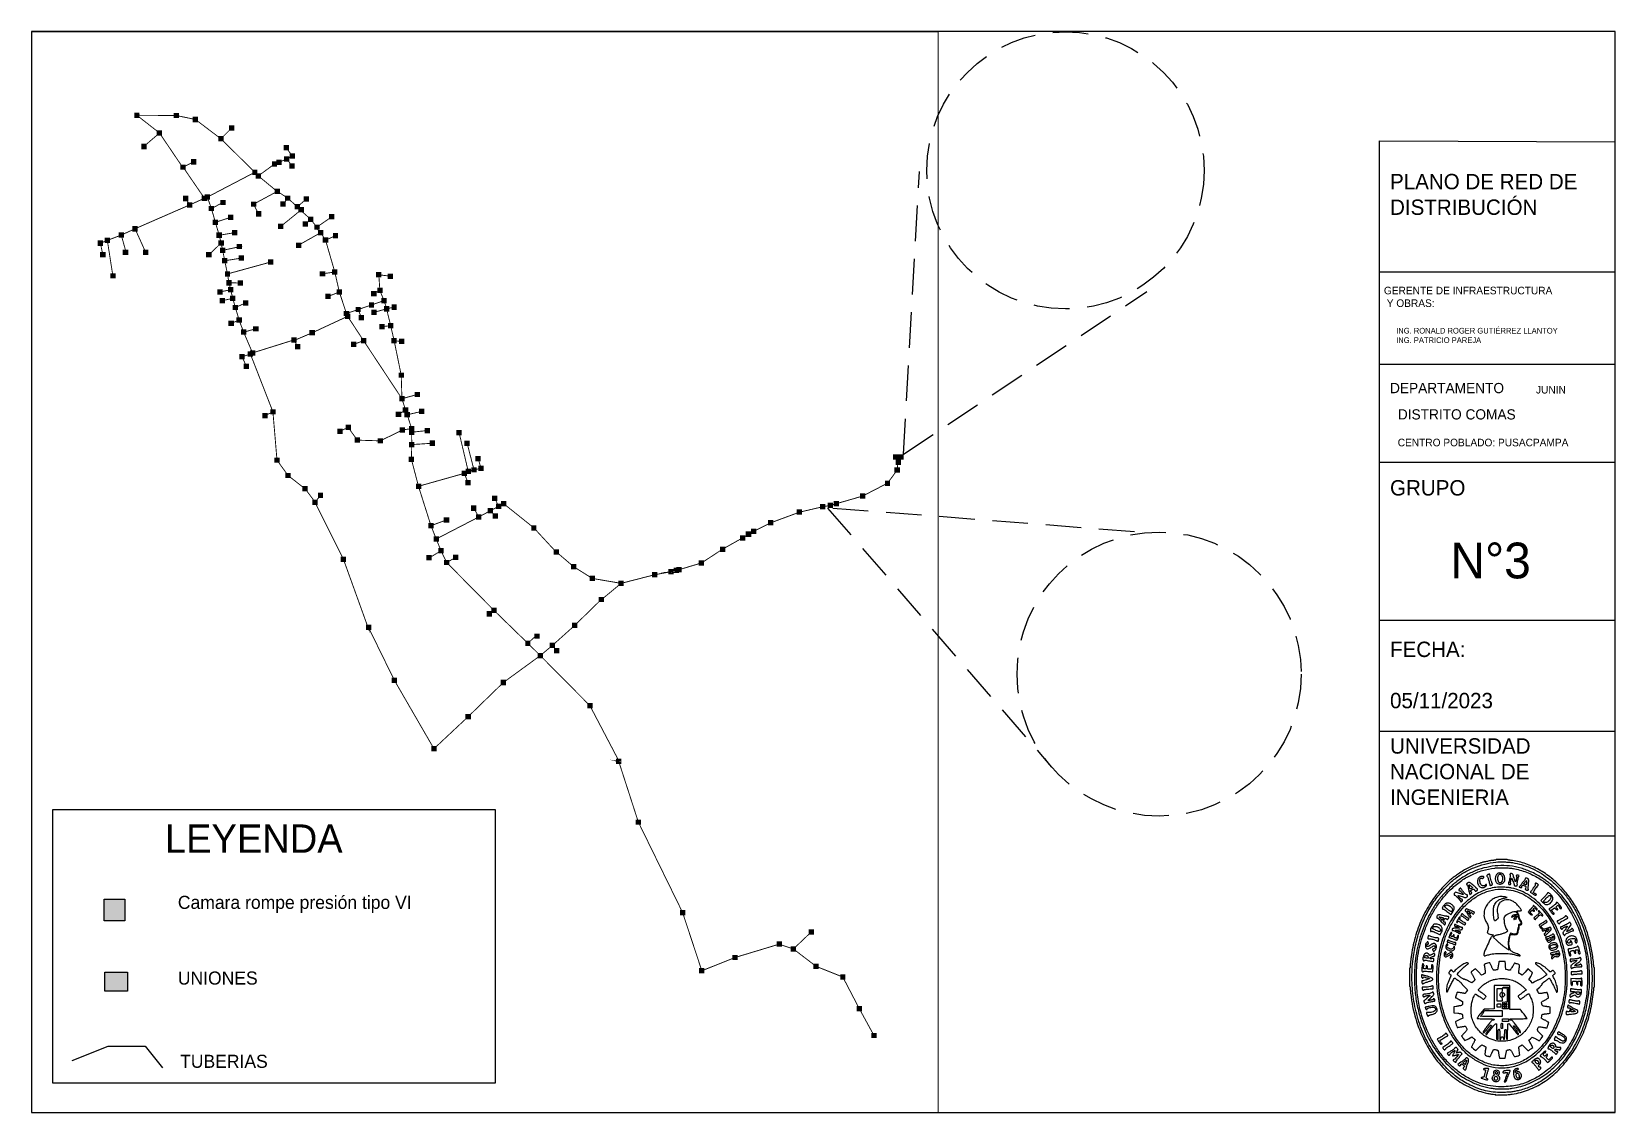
# Paper-space layout 'Layout1' of a CAD drawing. Header units: feet, sheet in inches. Extents: x 0.3 to 11.4, y 0.3 to 7.9.
# The model-space entities are those that its viewports show. They can reach past a viewport. Long polylines and large blocks are cut down to what shows.
import ezdxf

# ---------------------------------------------------------------- set-up
doc = ezdxf.new("R2010")
doc.units = ezdxf.units.FT
doc.header["$MEASUREMENT"] = 0
doc.linetypes.add('DASHED2', pattern=[0.375, 0.25, -0.125])
doc.layers.get('0').update_dxf_attribs({"linetype": 'CONTINUOUS'})
for name, color, linetype in [('A-BLDG-SITE', 7, 'CONTINUOUS'), ('C-BRDG-PIER', 1, 'CONTINUOUS'), ('JUNCTIONS', 7, 'CONTINUOUS'), ('LINKS', 7, 'CONTINUOUS'), ('TANKS', 7, 'CONTINUOUS')]:
    doc.layers.add(name, color=color, linetype=linetype)

psp = doc.layouts.get("Layout1")

# ---------------------------------------------------------------- texts
at = {"linetype": 'Continuous', "attachment_point": 1}
for s, width, gutter_width, insert, char_height in [('LEYENDA', 0.74997, 1, (1.259, 2.343), 0.2), ('Camara rompe presión tipo VI', 2.20556, 0.46, (1.35, 1.841), 0.09205), ('UNIONES', 2.20556, 0.46, (1.35, 1.309), 0.092), ('TUBERIAS', 2.20556, 0.46, (1.366, 0.724), 0.092)]:
    psp.add_mtext_dynamic_manual_height_columns(s, width=width, gutter_width=gutter_width, heights=[0], dxfattribs=dict(at, insert=insert, char_height=char_height))
at = {"layer": 'A-BLDG-SITE', "attachment_point": 1}
for s, width, gutter_width, heights, insert, char_height in [('{\\C3;PLANO DE RED DE DISTRIBUCIÓN}', 1.52012, 0.0166, [0], (9.864, 6.914), 0.10798), ('{\\C3;GERENTE DE INFRAESTRUCTURA\\P Y OBRAS:}', 2.1001, 0.00816, [0], (9.821, 6.121), 0.05325), ('{\\C3;ING. RONALD ROGER GUTIÉRREZ LLANTOY\\PING. PATRICIO PAREJA}', 1.5685, 0.0061, [0], (9.907, 5.832), 0.03977), ('{\\C3;DEPARTAMENTO}', 1.52012, 0.0166, [0.108], (9.864, 5.445), 0.07186), ('{\\C3;JUNIN}', 2.1001, 0.00816, [0], (10.889, 5.424), 0.05325), ('{\\C3;DISTRITO COMAS}', 1.52012, 0.0166, [0.108], (9.919, 5.26), 0.07186), ('{\\C3;CENTRO POBLADO: PUSACPAMPA}', 2.1001, 0.00816, [0], (9.918, 5.053), 0.05325), ('{\\C3;GRUPO}', 1.52012, 0.0166, [0], (9.864, 4.762), 0.10798), ('{\\C3;N°3}', 1.52012, 0.0166, [0], (10.288, 4.323), 0.2515), ('{\\C3;FECHA:\\P\\P05/11/2023}', 1.52012, 0.0166, [0], (9.864, 3.627), 0.10798), ('{\\C3;UNIVERSIDAD ^JNACIONAL DE ^JINGENIERIA}', 1.52012, 0.0166, [0], (9.864, 2.948), 0.10798)]:
    psp.add_mtext_dynamic_manual_height_columns(s, width=width, gutter_width=gutter_width, heights=heights, dxfattribs=dict(at, insert=insert, char_height=char_height))

msp = doc.modelspace()

# ---------------------------------------------------------------- linework, layer by layer
at = {"layer": 'JUNCTIONS', "color": 5}
for points in [[(1541, 8853), (1585, 8853), (1541, 8897), (1585, 8897)], [(1869, 8851), (1914, 8851), (1869, 8895), (1914, 8895)], [(2029, 8817), (2073, 8817), (2029, 8862), (2073, 8862)], [(1729, 8704), (1774, 8704), (1729, 8749), (1774, 8749)], [(2332, 8747), (2377, 8747), (2332, 8792), (2377, 8792)], [(1600, 8592), (1644, 8592), (1600, 8637), (1644, 8637)], [(2242, 8657), (2286, 8657), (2242, 8701), (2286, 8701)], [(2787, 8582), (2831, 8582), (2787, 8627), (2831, 8627)], [(1927, 8420), (1971, 8420), (1927, 8464), (1971, 8464)], [(2015, 8464), (2059, 8464), (2015, 8509), (2059, 8509)], [(2689, 8446), (2733, 8446), (2689, 8490), (2733, 8490)], [(2727, 8460), (2772, 8460), (2727, 8504), (2772, 8504)], [(2790, 8489), (2835, 8489), (2790, 8533), (2835, 8533)], [(2836, 8428), (2880, 8428), (2836, 8473), (2880, 8473)], [(2838, 8512), (2882, 8512), (2838, 8556), (2882, 8556)], [(2525, 8376), (2569, 8376), (2525, 8421), (2569, 8421)], [(2553, 8347), (2598, 8347), (2553, 8391), (2598, 8391)], [(1949, 8158), (1993, 8158), (1949, 8203), (1993, 8203)], [(2105, 8160), (2150, 8160), (2105, 8204), (2150, 8204)], [(2129, 8170), (2174, 8170), (2129, 8215), (2174, 8215)], [(2713, 8218), (2758, 8218), (2713, 8263), (2758, 8263)], [(2799, 8161), (2844, 8161), (2799, 8205), (2844, 8205)], [(2955, 8154), (3000, 8154), (2955, 8199), (3000, 8199)], [(1982, 8104), (2026, 8104), (1982, 8149), (2026, 8149)], [(2162, 8075), (2207, 8075), (2162, 8119), (2207, 8119)], [(2259, 8125), (2303, 8125), (2259, 8169), (2303, 8169)], [(2514, 8111), (2559, 8111), (2514, 8155), (2559, 8155)], [(2556, 8030), (2600, 8030), (2556, 8075), (2600, 8075)], [(2759, 8113), (2804, 8113), (2759, 8157), (2804, 8157)], [(2879, 8089), (2924, 8089), (2879, 8134), (2924, 8134)], [(2911, 8064), (2956, 8064), (2911, 8109), (2956, 8109)], [(1526, 7905), (1570, 7905), (1526, 7950), (1570, 7950)], [(2196, 7960), (2240, 7960), (2196, 8004), (2240, 8004)], [(2324, 8000), (2368, 8000), (2324, 8045), (2368, 8045)], [(2741, 7925), (2786, 7925), (2741, 7970), (2786, 7970)], [(2946, 7945), (2991, 7945), (2946, 7990), (2991, 7990)], [(2991, 7985), (3035, 7985), (2991, 8029), (3035, 8029)], [(3042, 7919), (3087, 7919), (3042, 7963), (3087, 7963)], [(3166, 8006), (3211, 8006), (3166, 8050), (3211, 8050)], [(1237, 7785), (1281, 7785), (1237, 7830), (1281, 7830)], [(1295, 7809), (1339, 7809), (1295, 7853), (1339, 7853)], [(1411, 7853), (1456, 7853), (1411, 7897), (1456, 7897)], [(2227, 7852), (2272, 7852), (2227, 7897), (2272, 7897)], [(2244, 7787), (2289, 7787), (2244, 7831), (2289, 7831)], [(2357, 7872), (2402, 7872), (2357, 7917), (2402, 7917)], [(2396, 7758), (2440, 7758), (2396, 7802), (2440, 7802)], [(2890, 7768), (2934, 7768), (2890, 7813), (2934, 7813)], [(3074, 7873), (3119, 7873), (3074, 7918), (3119, 7918)], [(3114, 7811), (3159, 7811), (3114, 7856), (3159, 7856)], [(3198, 7848), (3242, 7848), (3198, 7893), (3242, 7893)], [(1257, 7690), (1302, 7690), (1257, 7735), (1302, 7735)], [(1446, 7709), (1491, 7709), (1446, 7754), (1491, 7754)], [(1615, 7709), (1659, 7709), (1615, 7754), (1659, 7754)], [(2141, 7689), (2186, 7689), (2141, 7734), (2186, 7734)], [(2257, 7726), (2301, 7726), (2257, 7771), (2301, 7771)], [(2274, 7639), (2318, 7639), (2274, 7684), (2318, 7684)], [(2413, 7661), (2457, 7661), (2413, 7706), (2457, 7706)], [(2656, 7628), (2701, 7628), (2656, 7672), (2701, 7672)], [(1341, 7513), (1385, 7513), (1341, 7557), (1385, 7557)], [(2297, 7529), (2341, 7529), (2297, 7574), (2341, 7574)], [(3089, 7530), (3134, 7530), (3089, 7574), (3134, 7574)], [(3191, 7544), (3236, 7544), (3191, 7589), (3236, 7589)], [(3559, 7522), (3603, 7522), (3559, 7566), (3603, 7566)], [(3656, 7510), (3700, 7510), (3656, 7554), (3700, 7554)], [(2235, 7378), (2279, 7378), (2235, 7423), (2279, 7423)], [(2309, 7454), (2353, 7454), (2309, 7499), (2353, 7499)], [(2324, 7397), (2368, 7397), (2324, 7442), (2368, 7442)], [(2404, 7453), (2449, 7453), (2404, 7498), (2449, 7498)], [(3230, 7378), (3275, 7378), (3230, 7422), (3275, 7422)], [(3517, 7364), (3562, 7364), (3517, 7409), (3562, 7409)], [(3568, 7392), (3612, 7392), (3568, 7437), (3612, 7437)], [(2253, 7306), (2298, 7306), (2253, 7351), (2298, 7351)], [(2340, 7325), (2385, 7325), (2340, 7369), (2385, 7369)], [(2363, 7249), (2407, 7249), (2363, 7293), (2407, 7293)], [(2449, 7286), (2493, 7286), (2449, 7331), (2493, 7331)], [(3136, 7341), (3180, 7341), (3136, 7385), (3180, 7385)], [(3387, 7232), (3431, 7232), (3387, 7276), (3431, 7276)], [(3498, 7270), (3542, 7270), (3498, 7314), (3542, 7314)], [(3602, 7306), (3647, 7306), (3602, 7351), (3647, 7351)], [(3625, 7237), (3670, 7237), (3625, 7282), (3670, 7282)], [(3687, 7251), (3731, 7251), (3687, 7296), (3731, 7296)], [(2327, 7117), (2372, 7117), (2327, 7162), (2372, 7162)], [(2394, 7143), (2439, 7143), (2394, 7188), (2439, 7188)], [(3289, 7199), (3334, 7199), (3289, 7243), (3334, 7243)], [(3298, 7175), (3343, 7175), (3298, 7219), (3343, 7219)], [(3413, 7164), (3458, 7164), (3413, 7209), (3458, 7209)], [(3520, 7209), (3564, 7209), (3520, 7253), (3564, 7253)], [(3586, 7088), (3630, 7088), (3586, 7133), (3630, 7133)], [(3658, 7097), (3702, 7097), (3658, 7141), (3702, 7141)], [(2431, 7043), (2476, 7043), (2431, 7088), (2476, 7088)], [(2533, 7071), (2578, 7071), (2533, 7115), (2578, 7115)], [(2851, 6978), (2896, 6978), (2851, 7022), (2896, 7022)], [(3003, 7038), (3048, 7038), (3003, 7083), (3048, 7083)], [(3432, 6972), (3476, 6972), (3432, 7016), (3476, 7016)], [(3686, 6972), (3731, 6972), (3686, 7016), (3731, 7016)], [(3749, 6965), (3794, 6965), (3749, 7010), (3794, 7010)], [(2419, 6837), (2463, 6837), (2419, 6882), (2463, 6882)], [(2487, 6861), (2532, 6861), (2487, 6906), (2532, 6906)], [(2506, 6869), (2550, 6869), (2506, 6914), (2550, 6914)], [(2882, 6922), (2927, 6922), (2882, 6967), (2927, 6967)], [(3350, 6941), (3395, 6941), (3350, 6986), (3395, 6986)], [(2455, 6757), (2499, 6757), (2455, 6801), (2499, 6801)], [(3746, 6684), (3790, 6684), (3746, 6728), (3790, 6728)], [(3752, 6487), (3797, 6487), (3752, 6532), (3797, 6532)], [(3881, 6523), (3925, 6523), (3881, 6567), (3925, 6567)], [(2609, 6346), (2653, 6346), (2609, 6391), (2653, 6391)], [(2675, 6378), (2720, 6378), (2675, 6422), (2720, 6422)], [(3723, 6356), (3768, 6356), (3723, 6401), (3768, 6401)], [(3781, 6392), (3826, 6392), (3781, 6437), (3826, 6437)], [(3795, 6354), (3840, 6354), (3795, 6398), (3840, 6398)], [(3917, 6381), (3962, 6381), (3917, 6426), (3962, 6426)], [(3235, 6216), (3280, 6216), (3235, 6261), (3280, 6261)], [(3304, 6248), (3348, 6248), (3304, 6292), (3348, 6292)], [(3756, 6226), (3800, 6226), (3756, 6271), (3800, 6271)], [(3833, 6238), (3878, 6238), (3833, 6282), (3878, 6282)], [(3833, 6208), (3877, 6208), (3833, 6252), (3877, 6252)], [(3963, 6222), (4008, 6222), (3963, 6266), (4008, 6266)], [(4229, 6203), (4273, 6203), (4229, 6248), (4273, 6248)], [(3380, 6142), (3424, 6142), (3380, 6187), (3424, 6187)], [(3572, 6136), (3616, 6136), (3572, 6180), (3616, 6180)], [(3833, 6105), (3878, 6105), (3833, 6149), (3878, 6149)], [(4005, 6116), (4049, 6116), (4005, 6161), (4049, 6161)], [(4295, 6114), (4340, 6114), (4295, 6159), (4340, 6159)], [(2710, 5975), (2754, 5975), (2710, 6019), (2754, 6019)], [(3831, 5981), (3875, 5981), (3831, 6026), (3875, 6026)], [(4386, 5988), (4431, 5988), (4386, 6033), (4431, 6033)], [(4412, 5907), (4457, 5907), (4412, 5951), (4457, 5951)], [(2802, 5847), (2847, 5847), (2802, 5891), (2847, 5891)], [(4272, 5865), (4317, 5865), (4272, 5910), (4317, 5910)], [(4302, 5786), (4346, 5786), (4302, 5831), (4346, 5831)], [(4305, 5881), (4349, 5881), (4305, 5925), (4349, 5925)], [(4353, 5894), (4397, 5894), (4353, 5938), (4397, 5938)], [(7802, 5782), (7846, 5782), (7802, 5827), (7846, 5827)], [(7882, 5893), (7927, 5893), (7882, 5937), (7927, 5937)], [(2944, 5736), (2988, 5736), (2944, 5781), (2988, 5781)], [(3073, 5680), (3117, 5680), (3073, 5725), (3117, 5725)], [(3890, 5757), (3935, 5757), (3890, 5802), (3935, 5802)], [(4526, 5657), (4570, 5657), (4526, 5701), (4570, 5701)], [(7594, 5675), (7639, 5675), (7594, 5719), (7639, 5719)], [(3026, 5623), (3070, 5623), (3026, 5668), (3070, 5668)], [(4350, 5574), (4395, 5574), (4350, 5619), (4395, 5619)], [(4490, 5553), (4534, 5553), (4490, 5597), (4534, 5597)], [(4531, 5508), (4575, 5508), (4531, 5553), (4575, 5553)], [(4558, 5590), (4603, 5590), (4558, 5635), (4603, 5635)], [(4600, 5611), (4645, 5611), (4600, 5656), (4645, 5656)], [(7067, 5541), (7112, 5541), (7067, 5586), (7112, 5586)], [(7260, 5586), (7305, 5586), (7260, 5630), (7305, 5630)], [(7375, 5612), (7420, 5612), (7375, 5656), (7420, 5656)], [(3994, 5428), (4038, 5428), (3994, 5473), (4038, 5473)], [(4123, 5476), (4168, 5476), (4123, 5521), (4168, 5521)], [(4393, 5500), (4437, 5500), (4393, 5545), (4437, 5545)], [(4852, 5409), (4896, 5409), (4852, 5454), (4896, 5454)], [(6685, 5382), (6730, 5382), (6685, 5426), (6730, 5426)], [(6826, 5452), (6871, 5452), (6826, 5497), (6871, 5497)], [(4038, 5317), (4082, 5317), (4038, 5362), (4082, 5362)], [(6593, 5326), (6637, 5326), (6593, 5371), (6637, 5371)], [(3263, 5148), (3308, 5148), (3263, 5193), (3308, 5193)], [(3977, 5160), (4021, 5160), (3977, 5205), (4021, 5205)], [(4078, 5219), (4123, 5219), (4078, 5264), (4123, 5264)], [(4124, 5121), (4169, 5121), (4124, 5165), (4169, 5165)], [(4199, 5163), (4244, 5163), (4199, 5207), (4244, 5207)], [(5039, 5209), (5084, 5209), (5039, 5254), (5084, 5254)], [(6250, 5116), (6294, 5116), (6250, 5161), (6294, 5161)], [(6426, 5231), (6470, 5231), (6426, 5276), (6470, 5276)], [(5184, 5085), (5229, 5085), (5184, 5130), (5229, 5130)], [(5339, 4988), (5384, 4988), (5339, 5032), (5384, 5032)], [(5860, 5018), (5905, 5018), (5860, 5063), (5905, 5063)], [(5995, 5043), (6040, 5043), (5995, 5088), (6040, 5088)], [(6062, 5061), (6107, 5061), (6062, 5105), (6107, 5105)], [(5580, 4946), (5624, 4946), (5580, 4991), (5624, 4991)], [(4519, 4722), (4563, 4722), (4519, 4767), (4563, 4767)], [(5414, 4812), (5459, 4812), (5414, 4856), (5459, 4856)], [(3473, 4579), (3518, 4579), (3473, 4624), (3518, 4624)], [(4480, 4692), (4524, 4692), (4480, 4737), (4524, 4737)], [(5192, 4595), (5236, 4595), (5192, 4640), (5236, 4640)], [(4802, 4447), (4846, 4447), (4802, 4491), (4846, 4491)], [(4878, 4506), (4922, 4506), (4878, 4550), (4922, 4550)], [(4905, 4344), (4950, 4344), (4905, 4388), (4950, 4388)], [(5006, 4429), (5051, 4429), (5006, 4474), (5051, 4474)], [(5042, 4385), (5086, 4385), (5042, 4429), (5086, 4429)], [(3688, 4138), (3733, 4138), (3688, 4182), (3733, 4182)], [(4597, 4119), (4642, 4119), (4597, 4164), (4642, 4164)], [(5320, 3926), (5364, 3926), (5320, 3970), (5364, 3970)], [(4304, 3833), (4349, 3833), (4304, 3878), (4349, 3878)], [(4018, 3566), (4063, 3566), (4018, 3611), (4063, 3611)], [(5560, 3462), (5604, 3462), (5560, 3506), (5604, 3506)], [(5724, 2954), (5768, 2954), (5724, 2998), (5768, 2998)], [(6093, 2200), (6138, 2200), (6093, 2244), (6138, 2244)], [(7165, 2036), (7210, 2036), (7165, 2081), (7210, 2081)], [(6531, 1825), (6575, 1825), (6531, 1869), (6575, 1869)], [(6898, 1936), (6943, 1936), (6898, 1981), (6943, 1981)], [(7017, 1895), (7061, 1895), (7017, 1940), (7061, 1940)], [(6253, 1714), (6297, 1714), (6253, 1758), (6297, 1758)], [(7206, 1751), (7251, 1751), (7206, 1795), (7251, 1795)], [(7429, 1662), (7473, 1662), (7429, 1706), (7473, 1706)], [(7566, 1398), (7610, 1398), (7566, 1443), (7610, 1443)], [(7689, 1174), (7734, 1174), (7689, 1218), (7734, 1218)]]:
    msp.add_solid(points, dxfattribs=at)
at = {"layer": 'JUNCTIONS', "color": 1}
for points in [[(7324, 5597), (7368, 5597), (7324, 5641), (7368, 5641)], [(6642, 5357), (6687, 5357), (6642, 5402), (6687, 5402)], [(6039, 5054), (6084, 5054), (6039, 5099), (6084, 5099)]]:
    msp.add_solid(points, dxfattribs=at)
at = {"layer": 'LINKS', "color": 7, "const_width": 7.42}
for points in [[(1563, 8875), (1752, 8727)], [(1563, 8875), (1892, 8873)], [(2051, 8840), (1892, 8873)], [(1752, 8727), (1622, 8615)], [(1752, 8727), (1949, 8435), (1949, 8442)], [(2264, 8679), (2051, 8840)], [(2264, 8679), (2355, 8770)], [(2547, 8399), (2264, 8679)], [(2860, 8534), (2809, 8604)], [(1949, 8442), (2037, 8486)], [(2576, 8369), (2711, 8468)], [(2711, 8468), (2750, 8482)], [(2750, 8482), (2813, 8511)], [(2813, 8511), (2860, 8534)], [(2813, 8511), (2858, 8451)], [(1949, 8442), (2127, 8182)], [(2151, 8192), (2547, 8399)], [(2547, 8399), (2576, 8369)], [(2576, 8369), (2737, 8236), (2735, 8240)], [(2127, 8182), (2151, 8192)], [(2151, 8192), (2185, 8097)], [(2536, 8133), (2735, 8240)], [(2735, 8240), (2822, 8183)], [(1548, 7928), (2004, 8127)], [(2004, 8127), (1971, 8180)], [(2004, 8127), (2127, 8182)], [(2185, 8097), (2281, 8147)], [(2185, 8097), (2218, 7982)], [(2578, 8053), (2536, 8133)], [(2934, 8086), (2763, 7947)], [(2822, 8183), (2781, 8128), (2782, 8135)], [(2901, 8111), (2822, 8183)], [(2901, 8111), (2977, 8176)], [(2934, 8086), (2901, 8111)], [(3013, 8007), (2931, 8080), (2931, 8080), (2931, 8080), (2934, 8086)], [(1433, 7875), (1548, 7928)], [(1548, 7928), (1637, 7731)], [(2218, 7982), (2346, 8023)], [(2218, 7982), (2250, 7874)], [(2969, 7967), (3013, 8007)], [(3064, 7941), (3013, 8007)], [(3096, 7895), (3062, 7930), (3064, 7941)], [(3064, 7941), (3189, 8028)], [(1259, 7807), (1317, 7831)], [(1259, 7807), (1279, 7713)], [(1317, 7831), (1430, 7874), (1433, 7875)], [(1317, 7831), (1363, 7535)], [(1433, 7875), (1476, 7722), (1468, 7731)], [(2266, 7809), (2164, 7711)], [(2250, 7874), (2379, 7895)], [(2250, 7874), (2266, 7809)], [(2266, 7809), (2279, 7748)], [(2912, 7791), (3096, 7895)], [(3137, 7833), (3096, 7895)], [(3137, 7833), (3220, 7870)], [(3214, 7567), (3137, 7833)], [(2279, 7748), (2425, 7779), (2418, 7780)], [(2279, 7748), (2296, 7661)], [(2296, 7661), (2435, 7683)], [(2296, 7661), (2319, 7551)], [(2319, 7551), (2679, 7650)], [(2319, 7551), (2331, 7477)], [(3112, 7552), (3214, 7567)], [(3252, 7400), (3214, 7567)], [(3581, 7544), (3678, 7532)], [(3590, 7414), (3581, 7544)], [(2346, 7419), (2257, 7401)], [(2331, 7477), (2346, 7419)], [(2331, 7477), (2427, 7475)], [(2346, 7419), (2363, 7347)], [(3158, 7363), (3252, 7400)], [(3311, 7221), (3252, 7400)], [(3539, 7387), (3590, 7414)], [(3624, 7328), (3590, 7414)], [(2363, 7347), (2276, 7328)], [(2363, 7347), (2385, 7271)], [(2385, 7271), (2471, 7309)], [(2385, 7271), (2416, 7165)], [(3520, 7292), (3409, 7254)], [(3624, 7328), (3520, 7292)], [(3648, 7260), (3624, 7328)], [(3648, 7260), (3709, 7274)], [(2416, 7165), (2350, 7139)], [(2416, 7165), (2454, 7065)], [(3321, 7197), (3026, 7060)], [(3409, 7254), (3311, 7221)], [(3311, 7221), (3321, 7197)], [(3321, 7197), (3454, 6994)], [(3436, 7186), (3409, 7254)], [(3648, 7260), (3542, 7231)], [(3680, 7119), (3647, 7255), (3648, 7260)], [(2454, 7065), (2555, 7093)], [(2454, 7065), (2528, 6892)], [(2873, 7000), (2528, 6892)], [(3026, 7060), (2897, 7005), (2873, 7000)], [(2904, 6945), (2873, 7000)], [(3680, 7119), (3608, 7111)], [(3709, 6994), (3680, 7119)], [(2510, 6883), (2441, 6859)], [(2528, 6892), (2510, 6883)], [(2510, 6883), (2698, 6400)], [(3454, 6994), (3372, 6963)], [(3774, 6510), (3454, 6994)], [(3768, 6706), (3709, 6994)], [(3709, 6994), (3772, 6987)], [(2441, 6859), (2477, 6779)], [(3774, 6510), (3768, 6706)], [(3774, 6510), (3903, 6545)], [(3804, 6415), (3774, 6510)], [(2698, 6400), (2631, 6368)], [(2698, 6400), (2732, 5997)], [(3804, 6415), (3745, 6379)], [(3818, 6376), (3804, 6415)], [(3818, 6376), (3940, 6404)], [(3855, 6260), (3818, 6376)], [(3326, 6270), (3258, 6239)], [(3402, 6164), (3326, 6270)], [(3778, 6249), (3594, 6158)], [(3855, 6260), (3778, 6249)], [(3855, 6230), (3855, 6260)], [(3855, 6230), (3985, 6244)], [(3856, 6127), (3855, 6230)], [(4251, 6226), (4327, 5903)], [(3594, 6158), (3402, 6164)], [(3853, 6004), (3856, 6127)], [(3856, 6127), (4027, 6138)], [(4318, 6137), (4375, 5916)], [(2732, 5997), (2824, 5869)], [(3912, 5779), (3853, 6004)], [(4434, 5929), (4409, 6011)], [(7904, 5915), (7913, 6001)], [(2824, 5869), (2952, 5769), (2966, 5759)], [(3912, 5779), (4295, 5887)], [(4295, 5887), (4327, 5903)], [(4295, 5887), (4324, 5809)], [(4327, 5903), (4375, 5916)], [(4375, 5916), (4434, 5929)], [(7824, 5805), (7898, 5905), (7904, 5915)], [(2966, 5759), (3056, 5639), (3048, 5646)], [(3048, 5646), (3095, 5702)], [(4016, 5450), (3912, 5779)], [(4581, 5612), (4548, 5679)], [(7398, 5634), (7616, 5697)], [(7616, 5697), (7824, 5805)], [(3048, 5646), (3286, 5170)], [(4415, 5523), (4373, 5597)], [(4415, 5523), (4512, 5575)], [(4512, 5575), (4581, 5612)], [(4512, 5575), (4553, 5531)], [(4581, 5612), (4622, 5634)], [(4622, 5634), (4874, 5432)], [(6849, 5474), (7090, 5563)], [(7090, 5563), (7283, 5608)], [(7283, 5608), (7346, 5619)], [(7398, 5634), (7346, 5619)], [(4145, 5498), (4016, 5450)], [(4016, 5450), (4060, 5339)], [(4060, 5339), (4415, 5523)], [(4874, 5432), (5043, 5249), (5043, 5249), (5062, 5231)], [(6708, 5404), (6849, 5474)], [(4100, 5241), (4060, 5339)], [(6448, 5254), (6615, 5348)], [(6615, 5348), (6664, 5379)], [(6708, 5404), (6664, 5379)], [(3286, 5170), (3497, 4585), (3495, 4601)], [(4100, 5241), (4031, 5199), (3999, 5182)], [(4147, 5143), (4100, 5241)], [(4147, 5143), (4190, 5167), (4221, 5185)], [(5062, 5231), (5206, 5108)], [(6272, 5139), (6448, 5254)], [(4541, 4744), (4147, 5143)], [(5206, 5108), (5362, 5010)], [(5602, 4969), (5883, 5041)], [(5883, 5041), (6003, 5063), (5999, 5063), (6017, 5065)], [(6017, 5065), (6062, 5076)], [(6085, 5083), (6062, 5076)], [(6085, 5083), (6272, 5139)], [(5362, 5010), (5602, 4969)], [(5602, 4969), (5431, 4827), (5436, 4834)], [(5436, 4834), (5214, 4617)], [(4541, 4744), (4502, 4715)], [(4824, 4469), (4541, 4744)], [(3495, 4601), (3711, 4160)], [(4824, 4469), (4874, 4515), (4900, 4528)], [(5214, 4617), (5029, 4451)], [(4619, 4141), (4928, 4366)], [(4928, 4366), (4824, 4469)], [(5029, 4451), (4928, 4366)], [(4928, 4366), (5342, 3948)], [(5029, 4451), (5064, 4407)], [(3711, 4160), (4041, 3589)], [(4326, 3856), (4619, 4141)], [(4041, 3589), (4326, 3856)], [(5342, 3948), (5585, 3484), (5570, 3484), (5559, 3487), (5582, 3484)], [(5582, 3484), (5746, 2976)], [(5746, 2976), (6115, 2222)], [(6115, 2222), (6275, 1736)], [(7039, 1918), (7187, 2059)], [(6275, 1736), (6553, 1847)], [(6553, 1847), (6920, 1958)], [(6920, 1958), (7039, 1918)], [(7039, 1918), (7228, 1773)], [(7228, 1773), (7451, 1684)], [(7451, 1684), (7588, 1421)], [(7588, 1421), (7711, 1196)]]:
    msp.add_lwpolyline(points, dxfattribs=at)
at = {"layer": 'TANKS', "color": 5}
for points in [[(7869, 6001), (7958, 6001), (7869, 6046), (7958, 6046)], [(7891, 6001), (7935, 6001), (7891, 5957), (7935, 5957)]]:
    msp.add_solid(points, dxfattribs=at)

# ---------------------------------------------------------------- hatches: boundary and pattern name
at = {"linetype": 'Continuous'}
h = psp.add_hatch(color=1, dxfattribs=at)
h.dxf.hatch_style = 1
h.paths.add_polyline_path([(0.978, 1.817), (0.832, 1.817), (0.832, 1.665), (0.978, 1.665)])
h = psp.add_hatch(color=5, dxfattribs=at)
h.dxf.hatch_style = 1
h.paths.add_polyline_path([(0.997, 1.171), (0.997, 1.304), (0.838, 1.304), (0.838, 1.171)])

# ---------------------------------------------------------------- linework, layer by layer
for p, q in [((9.789, 0.319), (9.789, 7.146)), ((11.446, 6.224), (9.789, 6.224)), ((11.446, 5.575), (9.789, 5.575)), ((11.446, 4.885), (9.789, 4.885)), ((11.446, 3.775), (9.789, 3.775)), ((11.446, 2.996), (9.789, 2.996)), ((11.446, 2.259), (9.789, 2.259)), ((11.446, 0.319), (9.789, 0.319))]:
    psp.add_line(p, q)
psp.add_line((9.789, 7.146), (11.446, 7.139), dxfattribs=at)
at = {"linetype": 'DASHED2'}
for p, q in [((6.447, 4.944), (6.559, 6.931)), ((6.447, 4.944), (8.155, 6.087)), ((5.913, 4.566), (7.487, 2.746)), ((5.95, 4.566), (8.158, 4.394))]:
    psp.add_line(p, q, dxfattribs=at)
at = {"flags": 128}
psp.add_lwpolyline([(11.446, 0.319), (11.446, 7.914), (0.323, 7.914), (0.323, 0.319)], close=True, dxfattribs=at)
at = {"linetype": 'Continuous'}
for points in [[(0.471, 2.447), (3.579, 2.447), (3.579, 0.525), (0.471, 0.525)], [(0.832, 1.817), (0.978, 1.817), (0.978, 1.665), (0.832, 1.665)], [(0.838, 1.304), (0.997, 1.304), (0.997, 1.171), (0.838, 1.171)]]:
    psp.add_lwpolyline(points, close=True, dxfattribs=at)
psp.add_lwpolyline([(0.607, 0.683), (0.861, 0.784), (1.12, 0.784), (1.241, 0.632)], dxfattribs=at)
at = {"linetype": 'DASHED2'}
for centre, radius in [((7.584, 6.939), 0.974), ((8.242, 3.399), 0.998)]:
    psp.add_circle(centre, radius, dxfattribs=at)
at = {"layer": 'C-BRDG-PIER'}
for points in [[(10.609, 2.094, -0.196629), (10.607, 2.093, -0.010524), (10.603, 2.092, -0.015186), (10.597, 2.091, -0.010376), (10.591, 2.09, 0.019268), (10.573, 2.088, 0.007602), (10.548, 2.083, 0.007652), (10.522, 2.078, 0.011929), (10.501, 2.072, 0.021625), (10.463, 2.059, 0.018401), (10.425, 2.043, 0.018071), (10.388, 2.023, 0.018758), (10.352, 2.001, 0.009898), (10.325, 1.982, 0.015165), (10.302, 1.964, 0.014788), (10.279, 1.945, 0.008814), (10.254, 1.921, 0.041039), (10.169, 1.821, 0.040662), (10.102, 1.709, 0.039164), (10.051, 1.583, 0.032915), (10.017, 1.443, 0.0068), (10.013, 1.415, 0.006309), (10.009, 1.387, 0.006161), (10.006, 1.362, 0.023707), (10.006, 1.346, -0.016208), (10.006, 1.341, -0.02663), (10.005, 1.336, -0.025036), (10.004, 1.333, -0.336768), (10.003, 1.333, 0.413427), (10.001, 1.33, 0.000672), (10.001, 1.269, 0.000787), (10.001, 1.208, 0.259094), (10.003, 1.204, -0.183828), (10.004, 1.203, -0.025914), (10.005, 1.2, -0.026721), (10.006, 1.196, -0.019823), (10.006, 1.192, 0.017783), (10.006, 1.186, 0.003621), (10.007, 1.175, 0.003812), (10.008, 1.163, 0.003567), (10.009, 1.15, 0.042168), (10.044, 0.977, 0.04704), (10.108, 0.818, 0.049224), (10.196, 0.68, 0.055807), (10.306, 0.568, 0.0292), (10.357, 0.532, 0.025602), (10.414, 0.5, 0.025765), (10.473, 0.474, 0.03079), (10.531, 0.457, 0.011261), (10.552, 0.452, 0.008336), (10.576, 0.448, 0.003077), (10.599, 0.445, 0.172432), (10.603, 0.445, -0.129647), (10.604, 0.446, -0.186483), (10.604, 0.445, -0.14425), (10.605, 0.445, -0.071248), (10.605, 0.444, 0.419673), (10.608, 0.441, 0.002082), (10.652, 0.442, 0.008284), (10.694, 0.444, 0.02565), (10.722, 0.447, 0.05023), (10.837, 0.478, 0.051914), (10.942, 0.531, 0.049856), (11.037, 0.607, 0.040335), (11.123, 0.705, 0.039283), (11.188, 0.807, 0.034311), (11.239, 0.923, 0.033261), (11.275, 1.049, 0.031704), (11.295, 1.181, -0.009694), (11.295, 1.187, -0.014348), (11.296, 1.193, -0.009444), (11.297, 1.198, -0.202157), (11.298, 1.2, 0.259456), (11.3, 1.203, 0.000486), (11.3, 1.268, 0.000486), (11.3, 1.333, 0.259372), (11.298, 1.336, -0.205125), (11.297, 1.337, -0.008757), (11.296, 1.342, -0.013784), (11.295, 1.349, -0.009252), (11.294, 1.356, 0.024289), (11.282, 1.451, 0.023833), (11.26, 1.546, 0.024116), (11.23, 1.636, 0.026464), (11.192, 1.721, 0.014902), (11.166, 1.767, 0.016645), (11.139, 1.811, 0.016713), (11.108, 1.852, 0.015277), (11.075, 1.892, 0.040405), (10.997, 1.966, 0.042498), (10.911, 2.024, 0.043976), (10.818, 2.066, 0.05062), (10.724, 2.088, -0.004698), (10.713, 2.09, -0.006397), (10.702, 2.091, -0.004372), (10.694, 2.093, -0.0702), (10.691, 2.094, 0.116163), (10.684, 2.096, 0.002664), (10.648, 2.096, 0.001488), (10.612, 2.096, 0.258506)], [(10.724, 2.074, -0.033607), (10.788, 2.06, -0.030096), (10.851, 2.037, -0.029371), (10.912, 2.006, -0.028362), (10.971, 1.967, -0.032088), (11.033, 1.914, -0.030579), (11.089, 1.853, -0.029284), (11.139, 1.783, -0.024545), (11.184, 1.703, -0.05467), (11.251, 1.522, -0.04823), (11.281, 1.323, -0.047903), (11.273, 1.121, -0.052182), (11.225, 0.93, -0.020338), (11.199, 0.864, -0.019187), (11.167, 0.801, -0.019515), (11.13, 0.74, -0.02332), (11.091, 0.687, -0.0368), (11.021, 0.612, -0.039424), (10.943, 0.55, -0.040837), (10.859, 0.503, -0.046401), (10.771, 0.473, -0.012532), (10.74, 0.466, -0.019517), (10.713, 0.462, -0.018395), (10.685, 0.46, -0.009642), (10.649, 0.459, -0.024949), (10.589, 0.462, -0.032548), (10.535, 0.471, -0.032447), (10.482, 0.487, -0.024554), (10.426, 0.511, -0.01854), (10.38, 0.536, -0.023002), (10.34, 0.562, -0.022727), (10.302, 0.592, -0.017383), (10.263, 0.628, -0.018323), (10.222, 0.673, -0.021679), (10.186, 0.718, -0.021015), (10.154, 0.767, -0.015495), (10.122, 0.823, -0.042065), (10.067, 0.955, -0.037102), (10.032, 1.099, -0.036491), (10.018, 1.249, -0.037407), (10.026, 1.399, -0.025761), (10.048, 1.515, -0.031109), (10.08, 1.621, -0.032273), (10.124, 1.719, -0.032061), (10.18, 1.811, -0.016908), (10.211, 1.85, -0.014637), (10.245, 1.89, -0.015044), (10.281, 1.927, -0.023171), (10.313, 1.955, -0.034578), (10.38, 2.002, -0.036197), (10.452, 2.038, -0.03636), (10.529, 2.064, -0.035561), (10.608, 2.078, -0.025111), (10.632, 2.079, -0.008708), (10.666, 2.079, -0.008806), (10.7, 2.077, -0.022563)], [(10.621, 2.052, 0.040613), (10.543, 2.041, 0.039117), (10.467, 2.018, 0.038313), (10.393, 1.982, 0.035635), (10.325, 1.935, 0.021402), (10.301, 1.915, 0.007297), (10.269, 1.883, 0.007295), (10.238, 1.851, 0.021431), (10.217, 1.827, 0.012854), (10.191, 1.792, 0.015581), (10.169, 1.758, 0.015154), (10.148, 1.722, 0.011076), (10.127, 1.681, 0.021042), (10.096, 1.609, 0.021575), (10.071, 1.535, 0.021109), (10.053, 1.459, 0.018377), (10.04, 1.377, 0.025955), (10.037, 1.337, 0.005573), (10.036, 1.267, 0.005685), (10.037, 1.197, 0.024073), (10.041, 1.155, 0.011105), (10.048, 1.104, 0.012127), (10.058, 1.055, 0.012559), (10.069, 1.008, 0.014237), (10.083, 0.963, 0.041351), (10.143, 0.824, 0.048221), (10.223, 0.704, 0.05091), (10.32, 0.606, 0.057169), (10.431, 0.535, 0.018046), (10.467, 0.519, 0.020553), (10.503, 0.506, 0.020285), (10.541, 0.496, 0.016734), (10.581, 0.488, 0.026966), (10.611, 0.485, 0.011775), (10.652, 0.484, 0.011777), (10.692, 0.485, 0.026837), (10.722, 0.488, 0.060307), (10.841, 0.522, 0.05579), (10.951, 0.583, 0.05326), (11.05, 0.67, 0.046206), (11.133, 0.781, 0.03182), (11.183, 0.875, 0.030552), (11.222, 0.976, 0.029871), (11.249, 1.083, 0.027495), (11.264, 1.196, 0.016724), (11.265, 1.235, 0.006873), (11.265, 1.289, 0.006822), (11.263, 1.343, 0.018234), (11.26, 1.38, 0.035632), (11.232, 1.525, 0.039908), (11.185, 1.658, 0.041612), (11.119, 1.777, 0.046461), (11.037, 1.879, 0.010441), (11.012, 1.904, 0.01425), (10.988, 1.925, 0.014835), (10.964, 1.944, 0.013035), (10.938, 1.963, 0.035592), (10.861, 2.006, 0.042245), (10.784, 2.035, 0.043232), (10.704, 2.051, 0.040531)], [(10.73, 2.032, -0.025488), (10.776, 2.022, -0.022184), (10.822, 2.007, -0.021918), (10.867, 1.987, -0.023212), (10.909, 1.964, -0.06686), (11.028, 1.867, -0.054565), (11.127, 1.736, -0.051791), (11.2, 1.58, -0.048051), (11.242, 1.408, -0.017201), (11.248, 1.35, -0.012433), (11.251, 1.286, -0.012558), (11.25, 1.223, -0.020306), (11.247, 1.169, -0.013096), (11.238, 1.104, -0.016804), (11.226, 1.045, -0.017442), (11.211, 0.988, -0.016252), (11.191, 0.932, -0.039225), (11.133, 0.809, -0.044677), (11.059, 0.703, -0.046999), (10.971, 0.617, -0.053737), (10.872, 0.553, -0.022761), (10.82, 0.529, -0.031231), (10.771, 0.513, -0.031675), (10.721, 0.504, -0.024456), (10.665, 0.499, -0.035918), (10.588, 0.503, -0.040949), (10.516, 0.517, -0.04069), (10.447, 0.543, -0.03468), (10.378, 0.582, -0.034401), (10.311, 0.633, -0.032851), (10.25, 0.693, -0.032008), (10.197, 0.763, -0.029121), (10.151, 0.841, -0.031852), (10.104, 0.948, -0.0329), (10.071, 1.058, -0.032359), (10.054, 1.174, -0.028797), (10.05, 1.296, -0.019403), (10.055, 1.38, -0.022581), (10.067, 1.459, -0.022934), (10.086, 1.535, -0.021297), (10.112, 1.611, -0.023202), (10.147, 1.69, -0.027866), (10.187, 1.759, -0.028602), (10.233, 1.823, -0.027049), (10.287, 1.882, -0.035836), (10.358, 1.942, -0.042241), (10.434, 1.987, -0.043365), (10.514, 2.019, -0.041628), (10.599, 2.036, -0.027736), (10.626, 2.038, -0.010071), (10.664, 2.038, -0.010129), (10.703, 2.036, -0.026145)], [(10.607, 1.9, 0.075745), (10.51, 1.873, 0.062845), (10.419, 1.816, 0.058118), (10.338, 1.734, 0.048519), (10.273, 1.631, 0.023568), (10.245, 1.569, 0.022171), (10.223, 1.504, 0.021592), (10.206, 1.435, 0.019741), (10.195, 1.363, 0.019705), (10.192, 1.332, 0.006377), (10.191, 1.285, 0.006495), (10.191, 1.238, 0.016884), (10.192, 1.204, 0.027547), (10.206, 1.101, 0.031577), (10.231, 1.005, 0.032891), (10.266, 0.916, 0.035755), (10.312, 0.836, 0.040891), (10.369, 0.764, 0.046269), (10.435, 0.706, 0.048962), (10.506, 0.664, 0.058432), (10.58, 0.639, 0.068115), (10.672, 0.633, 0.066687), (10.762, 0.651, 0.063731), (10.848, 0.694, 0.05377), (10.925, 0.759, 0.045946), (10.987, 0.836, 0.037799), (11.038, 0.927, 0.036403), (11.076, 1.029, 0.035164), (11.099, 1.137, 0.009826), (11.104, 1.174, 0.012575), (11.107, 1.209, 0.011929), (11.108, 1.245, 0.007553), (11.108, 1.288, 0.007364), (11.106, 1.331, 0.013946), (11.104, 1.367, 0.014473), (11.099, 1.401, 0.00866), (11.091, 1.441, 0.055235), (11.039, 1.606, 0.067057), (10.953, 1.743, 0.074182), (10.843, 1.843, 0.095081), (10.718, 1.895, 0.029142), (10.694, 1.899, 0.012519), (10.663, 1.901, 0.012532), (10.631, 1.901, 0.028595)], [(10.352, 1.89, 0.051917), (10.349, 1.885, 0.146646), (10.348, 1.881, 0.248493), (10.349, 1.878, 0.141134), (10.353, 1.877, -0.118133), (10.356, 1.876, -0.051675), (10.36, 1.874, -0.036579), (10.364, 1.87, -0.014729), (10.369, 1.864, -0.008804), (10.373, 1.859, -0.014394), (10.376, 1.855, -0.008045), (10.378, 1.851, -0.3507), (10.378, 1.85, -0.265701), (10.377, 1.85, -0.002542), (10.37, 1.852, -0.007554), (10.361, 1.855, -0.004715), (10.351, 1.858), (10.324, 1.866), (10.319, 1.861, 0.062221), (10.315, 1.856, 0.148815), (10.314, 1.852, 0.189397), (10.315, 1.848, 0.109402), (10.319, 1.845, -0.091027), (10.326, 1.841, -0.015558), (10.337, 1.831, -0.017873), (10.348, 1.819, -0.02701), (10.357, 1.807), (10.364, 1.797), (10.37, 1.803, 0.054209), (10.373, 1.808, 0.139628), (10.374, 1.813, 0.255698), (10.373, 1.815, 0.162955), (10.369, 1.816, -0.148438), (10.366, 1.817, -0.053546), (10.362, 1.819, -0.035558), (10.358, 1.823, -0.012293), (10.352, 1.829, -0.007725), (10.348, 1.835, -0.014342), (10.344, 1.839, -0.010798), (10.342, 1.842, -0.597132), (10.342, 1.843, -0.066526), (10.346, 1.842, -0.002434), (10.362, 1.838, -0.004623), (10.378, 1.834, -0.01928), (10.387, 1.83, 0.018451), (10.392, 1.829, 0.096842), (10.395, 1.828, 0.107573), (10.398, 1.829, 0.025311), (10.402, 1.832, 0.087105), (10.407, 1.836, 0.111958), (10.409, 1.842, 0.241019), (10.408, 1.846, 0.279613), (10.405, 1.847, -0.203935), (10.402, 1.847, -0.051923), (10.398, 1.85, -0.029422), (10.392, 1.855, -0.006746), (10.383, 1.865, -0.005529), (10.376, 1.873, -0.00696), (10.37, 1.881, -0.005666), (10.365, 1.887, -0.053844), (10.363, 1.89, 0.03811), (10.361, 1.894, 0.255106), (10.359, 1.895, 0.183092), (10.357, 1.894, 0.019524)], [(10.407, 1.93, 0.02855), (10.405, 1.928, 0.030227), (10.404, 1.926, 0.031705), (10.402, 1.924, 0.106293), (10.402, 1.922, 0.121331), (10.402, 1.921, 0.047568), (10.404, 1.919, 0.043473), (10.405, 1.918, 0.041443), (10.407, 1.916, -0.056491), (10.408, 1.915, -0.0499), (10.41, 1.913, -0.052759), (10.411, 1.911, -0.095712), (10.411, 1.91, 0.055887), (10.412, 1.902, 0.002784), (10.417, 1.879, 0.001452), (10.423, 1.855, 0.126595), (10.425, 1.851, 0.350075), (10.427, 1.851, 0.039313), (10.433, 1.855, 0.039954), (10.437, 1.859, 0.186855), (10.439, 1.862, 0.116527), (10.438, 1.864, 0.054577), (10.437, 1.865, 0.049857), (10.436, 1.867, 0.049549), (10.434, 1.868, -0.123593), (10.431, 1.871, -0.220878), (10.43, 1.875, -0.144156), (10.433, 1.879, -0.049355), (10.439, 1.883, -0.026714), (10.447, 1.887, -0.139383), (10.451, 1.888, -0.190248), (10.455, 1.886, -0.058029), (10.458, 1.881, 0.027792), (10.462, 1.875, 0.201249), (10.464, 1.873, 0.18807), (10.467, 1.874, 0.023875), (10.473, 1.877, 0.073804), (10.477, 1.881, 0.100405), (10.479, 1.886, 0.183182), (10.479, 1.889, 0.283002), (10.477, 1.891, -0.110863), (10.475, 1.891, -0.035601), (10.473, 1.892, -0.033515), (10.471, 1.894, -0.031826), (10.469, 1.896, 0.02175), (10.466, 1.899, 0.003018), (10.461, 1.904, 0.003452), (10.453, 1.911, 0.00292), (10.446, 1.917, 0.02081), (10.432, 1.929, 0.083857), (10.422, 1.934, 0.149213), (10.414, 1.934, 0.124578)], [(10.436, 1.906, -0.010079), (10.439, 1.903, -0.017037), (10.441, 1.9, -0.01125), (10.443, 1.898, -0.40784), (10.443, 1.897, -0.020029), (10.439, 1.894, -0.013001), (10.434, 1.891, -0.0086), (10.429, 1.889, -0.117511), (10.428, 1.889, -0.335402), (10.426, 1.89, -0.005482), (10.423, 1.9, -0.012972), (10.421, 1.91, -0.050678), (10.42, 1.916, -0.509036), (10.422, 1.917, -0.068551), (10.425, 1.916, -0.036791), (10.43, 1.912, -0.017819)], [(10.497, 1.974, 0.079313), (10.489, 1.969, 0.087561), (10.483, 1.962, 0.07715), (10.48, 1.953, 0.046707), (10.479, 1.941, 0.016159), (10.479, 1.932, 0.047041), (10.48, 1.927, 0.054639), (10.482, 1.922, 0.02831), (10.485, 1.916, 0.046417), (10.491, 1.908, 0.063157), (10.499, 1.902, 0.068378), (10.507, 1.899, 0.0687), (10.515, 1.898, 0.073674), (10.524, 1.899, 0.07073), (10.532, 1.903, 0.078539), (10.538, 1.908, 0.142369), (10.541, 1.914, 0.039516), (10.541, 1.919, 0.360241), (10.54, 1.92, 0.209267), (10.537, 1.92, 0.018671), (10.533, 1.915, -0.09887), (10.527, 1.912, -0.071185), (10.52, 1.911, -0.073106), (10.513, 1.911, -0.119703), (10.508, 1.914, -0.104454), (10.501, 1.923, -0.054169), (10.496, 1.937, -0.054845), (10.494, 1.951, -0.152716), (10.496, 1.96, -0.077427), (10.5, 1.964, -0.110867), (10.504, 1.966, -0.129223), (10.507, 1.966, -0.128541), (10.511, 1.964, 0.30944), (10.513, 1.963, 0.053937), (10.518, 1.966, 0.052478), (10.522, 1.97, 0.184698), (10.523, 1.973, 0.322082), (10.521, 1.976, 0.067465), (10.514, 1.977, 0.055992), (10.505, 1.977, 0.060529)], [(10.557, 1.992, 0.052455), (10.554, 1.991, 0.033336), (10.551, 1.99, 0.033306), (10.549, 1.988, 0.051716), (10.547, 1.986, 0.031209), (10.545, 1.984, 0.113488), (10.544, 1.982, 0.139646), (10.544, 1.98, 0.057272), (10.545, 1.978, -0.045948), (10.55, 1.97, -0.02429), (10.554, 1.96, -0.021895), (10.558, 1.947, -0.01747), (10.561, 1.934, 0.009552), (10.564, 1.92, 0.121378), (10.566, 1.915, 0.257995), (10.57, 1.914, 0.054045), (10.576, 1.916, 0.071264), (10.581, 1.918, 0.149105), (10.583, 1.922, 0.169879), (10.583, 1.926, 0.098647), (10.581, 1.93, -0.113142), (10.578, 1.936, -0.007722), (10.572, 1.956, -0.010825), (10.567, 1.975, -0.05273), (10.566, 1.987, 0.024405), (10.566, 1.989, 0.041908), (10.566, 1.991, 0.054856), (10.565, 1.993, 0.332399), (10.565, 1.993, -0.007501), (10.564, 1.993, -0.001196), (10.562, 1.993, -0.001324), (10.559, 1.992, -0.00116)], [(10.624, 1.999, 0.158233), (10.61, 1.986, 0.110861), (10.603, 1.964, 0.112001), (10.607, 1.942, 0.163948), (10.619, 1.927, 0.106381), (10.632, 1.923, 0.104055), (10.646, 1.924, 0.104794), (10.658, 1.931, 0.1094), (10.667, 1.942, 0.085068), (10.67, 1.956, 0.073737), (10.669, 1.972, 0.076914), (10.664, 1.986, 0.109706), (10.655, 1.996, 0.076152), (10.648, 1.999, 0.051469), (10.64, 2.001, 0.05187), (10.631, 2.001, 0.082807)], [(10.642, 1.991, -0.175271), (10.649, 1.983, -0.064582), (10.653, 1.968, -0.062204), (10.653, 1.952, -0.107007), (10.648, 1.939, -0.027844), (10.645, 1.935, -0.098438), (10.643, 1.933, -0.112342), (10.64, 1.932, -0.042084), (10.636, 1.932, -0.049384), (10.632, 1.933, -0.094981), (10.63, 1.935, -0.081732), (10.627, 1.937, -0.029389), (10.625, 1.941, -0.087892), (10.621, 1.955, -0.056363), (10.621, 1.971, -0.059023), (10.625, 1.985, -0.210598), (10.631, 1.991, -0.006855), (10.635, 1.993, -0.091159), (10.637, 1.993, -0.109697), (10.638, 1.993, -0.011695)], [(10.708, 1.995, 0.053708), (10.706, 1.993, 0.097663), (10.706, 1.991, 0.109853), (10.706, 1.99, 0.081668), (10.707, 1.988, -0.207819), (10.708, 1.984, -0.007486), (10.705, 1.966, -0.014579), (10.702, 1.948, -0.024717), (10.697, 1.934, 0.034197), (10.695, 1.927, 0.192636), (10.696, 1.923, 0.211189), (10.699, 1.921, 0.041603), (10.706, 1.921, 0.090024), (10.71, 1.921, 0.152905), (10.712, 1.923, 0.19916), (10.713, 1.926, 0.153588), (10.712, 1.929, -0.223205), (10.71, 1.933, -0.01229), (10.712, 1.945, -0.017926), (10.714, 1.957, -0.085128), (10.717, 1.964, -0.592882), (10.719, 1.964, -0.010713), (10.724, 1.951, -0.01696), (10.73, 1.936, -0.019004), (10.735, 1.921, 0.024333), (10.736, 1.916, 0.103577), (10.738, 1.913, 0.118087), (10.741, 1.912, 0.036112), (10.745, 1.91, 0.054817), (10.752, 1.91, 0.184174), (10.756, 1.912, 0.183321), (10.758, 1.916, 0.054244), (10.758, 1.923, -0.056535), (10.758, 1.932, -0.019542), (10.76, 1.946, -0.019797), (10.763, 1.961, -0.030252), (10.767, 1.973), (10.771, 1.984), (10.763, 1.986, 0.058809), (10.756, 1.986, 0.139217), (10.752, 1.984, 0.259442), (10.75, 1.981, 0.173755), (10.752, 1.978, -0.098042), (10.753, 1.975, -0.090024), (10.754, 1.972, -0.04357), (10.753, 1.967, -0.006839), (10.751, 1.957, -0.009281), (10.75, 1.951, -0.014882), (10.748, 1.946, -0.00868), (10.747, 1.942, -0.315765), (10.746, 1.941, -0.309923), (10.744, 1.942, -0.00243), (10.738, 1.959, -0.008648), (10.732, 1.975, -0.027947), (10.729, 1.986, 0.046748), (10.728, 1.989, 0.081777), (10.727, 1.992, 0.081484), (10.724, 1.994, 0.046114), (10.721, 1.996, 0.010924), (10.715, 1.997, 0.091471), (10.712, 1.998, 0.154142), (10.71, 1.997, 0.048333)], [(10.815, 1.963, 0.047032), (10.814, 1.962, 0.06324), (10.814, 1.96, 0.079094), (10.813, 1.959, 0.182431), (10.814, 1.959, -0.368783), (10.814, 1.957, -0.003153), (10.808, 1.95, -0.008892), (10.802, 1.941, -0.005384), (10.793, 1.931, 0.0018), (10.785, 1.921, 0.0029), (10.778, 1.912, 0.000526), (10.772, 1.905, 0.170794), (10.771, 1.904, 0.302208), (10.772, 1.902, 0.017526), (10.778, 1.9, 0.019663), (10.784, 1.898, 0.203153), (10.787, 1.899, 0.126165), (10.788, 1.9, 0.02825), (10.789, 1.902, 0.02759), (10.79, 1.904, 0.023635), (10.79, 1.907, -0.072621), (10.792, 1.912, -0.210309), (10.795, 1.915, -0.138733), (10.8, 1.915, -0.026961), (10.809, 1.912, -0.035442), (10.816, 1.908, -0.164283), (10.818, 1.904, -0.173644), (10.819, 1.9, -0.040609), (10.816, 1.893, 0.019542), (10.814, 1.889, 0.180454), (10.814, 1.887, 0.177641), (10.815, 1.885, 0.018822), (10.819, 1.883, 0.029028), (10.825, 1.88, 0.083), (10.829, 1.88, 0.121071), (10.832, 1.88, 0.10692), (10.835, 1.882, 0.05428), (10.836, 1.884, 0.115621), (10.836, 1.885, 0.12741), (10.836, 1.887, 0.073599), (10.835, 1.888, -0.161476), (10.834, 1.89, -0.036773), (10.834, 1.894, -0.026572), (10.834, 1.899, -0.0093), (10.835, 1.907, 0.008418), (10.836, 1.915, 0.005253), (10.837, 1.924, 0.00527), (10.837, 1.932, 0.009532), (10.838, 1.94, 0.009769), (10.838, 1.949, 0.065438), (10.837, 1.954, 0.104735), (10.836, 1.957, 0.043561), (10.832, 1.961, 0.048792), (10.827, 1.964, 0.094873), (10.822, 1.966, 0.125601), (10.818, 1.965, 0.129537)], [(10.823, 1.934, -0.005766), (10.822, 1.928, -0.008583), (10.822, 1.924, -0.004465), (10.821, 1.92, -0.152671), (10.82, 1.919, -0.275628), (10.818, 1.918, -0.015384), (10.811, 1.921, -0.01507), (10.804, 1.923, -0.298028), (10.803, 1.925, -0.170124), (10.804, 1.928, -0.006946), (10.812, 1.937, -0.006388), (10.82, 1.946, -0.19546), (10.822, 1.948, -0.399231), (10.823, 1.947, -0.020551), (10.823, 1.944, -0.023145), (10.823, 1.939, -0.013032)], [(10.884, 1.928, 0.132811), (10.884, 1.927, 0.022421), (10.883, 1.925, 0.023149), (10.883, 1.922, 0.018751), (10.883, 1.919, -0.025849), (10.883, 1.916, -0.032553), (10.882, 1.913, -0.034265), (10.882, 1.911, -0.163092), (10.881, 1.91, 0.094164), (10.88, 1.909, 0.004218), (10.876, 1.905, 0.006962), (10.872, 1.899, 0.004913), (10.868, 1.893, -0.004827), (10.864, 1.886, -0.005208), (10.859, 1.879, -0.004931), (10.855, 1.874, -0.024823), (10.853, 1.871), (10.848, 1.866), (10.864, 1.856, 0.017455), (10.874, 1.849, 0.06141), (10.882, 1.846, 0.109278), (10.887, 1.846, 0.15773), (10.892, 1.848, 0.239106), (10.892, 1.849, 0.17157), (10.891, 1.851, 0.063445), (10.888, 1.853, 0.012608), (10.883, 1.856, -0.019189), (10.878, 1.858, -0.050211), (10.874, 1.861, -0.075455), (10.872, 1.863, -0.140479), (10.872, 1.866, -0.128914), (10.873, 1.871, -0.010957), (10.88, 1.883, -0.014911), (10.889, 1.896, -0.015448), (10.899, 1.909), (10.907, 1.919), (10.9, 1.924, 0.047285), (10.896, 1.927, 0.070917), (10.891, 1.929, 0.091526), (10.887, 1.929, 0.166124)], [(10.68, 1.886, -0.045541), (10.744, 1.873, -0.0479), (10.804, 1.849, -0.04561), (10.861, 1.813, -0.035013), (10.916, 1.764, -0.050785), (10.981, 1.682, -0.04177), (11.033, 1.583, -0.039501), (11.07, 1.471, -0.035057), (11.091, 1.351, -0.019338), (11.093, 1.317, -0.006203), (11.093, 1.266, -0.006094), (11.093, 1.215, -0.021492), (11.091, 1.182, -0.018357), (11.08, 1.109, -0.022785), (11.064, 1.042, -0.023457), (11.043, 0.978, -0.021733), (11.015, 0.914, -0.028308), (10.979, 0.851, -0.032436), (10.938, 0.795, -0.033818), (10.892, 0.747, -0.036965), (10.841, 0.707, -0.030558), (10.798, 0.682, -0.036001), (10.755, 0.664, -0.036436), (10.71, 0.653, -0.032713), (10.663, 0.647, -0.075146), (10.568, 0.657, -0.068985), (10.478, 0.695, -0.063822), (10.395, 0.758, -0.050277), (10.323, 0.846, -0.061707), (10.252, 0.989, -0.05164), (10.212, 1.154, -0.050321), (10.207, 1.327, -0.051875), (10.236, 1.497, -0.028684), (10.262, 1.573, -0.02916), (10.297, 1.645, -0.030103), (10.338, 1.71, -0.036307), (10.385, 1.765, -0.045923), (10.453, 1.823, -0.056364), (10.526, 1.863, -0.059892), (10.602, 1.885, -0.063942)], [(10.261, 1.789, 0.056985), (10.255, 1.786, 0.03671), (10.249, 1.781, 0.034501), (10.243, 1.775, 0.033454), (10.238, 1.768, 0.03141), (10.233, 1.76, 0.089598), (10.231, 1.753, 0.192089), (10.233, 1.749, 0.227252), (10.236, 1.747, -0.141725), (10.242, 1.746, -0.009941), (10.256, 1.737, -0.015101), (10.27, 1.726, -0.022814), (10.282, 1.716), (10.29, 1.708), (10.3, 1.722, 0.021893), (10.308, 1.733, 0.04228), (10.313, 1.743, 0.054619), (10.315, 1.751, 0.101762), (10.315, 1.758, 0.097995), (10.311, 1.765, 0.032265), (10.304, 1.773, 0.032793), (10.295, 1.781, 0.061742), (10.287, 1.786, 0.040473), (10.28, 1.789, 0.041623), (10.273, 1.79, 0.044513), (10.266, 1.79, 0.070281)], [(10.619, 1.832, 0.031566), (10.603, 1.826, 0.038035), (10.588, 1.819, 0.036515), (10.574, 1.809, 0.025657), (10.561, 1.796, 0.031862), (10.548, 1.782, 0.038582), (10.538, 1.767, 0.03895), (10.531, 1.751, 0.03356), (10.526, 1.733, 0.046772), (10.524, 1.712, 0.057154), (10.525, 1.692, 0.052526), (10.532, 1.671, 0.031756), (10.544, 1.649, -0.036135), (10.551, 1.635, -0.067942), (10.554, 1.622, -0.071762), (10.554, 1.61, -0.044934), (10.551, 1.596, 0.010102), (10.548, 1.589, 0.045076), (10.547, 1.584, 0.085504), (10.547, 1.582, 0.145398), (10.549, 1.58, 0.100582), (10.553, 1.577, 0.009812), (10.565, 1.572, 0.011386), (10.578, 1.568, 0.07117), (10.584, 1.567, -0.070426), (10.588, 1.567, -0.274945), (10.59, 1.565, -0.245913), (10.589, 1.563, -0.060709), (10.586, 1.56, 0.127824), (10.572, 1.545, 0.010393), (10.549, 1.497, 0.01176), (10.528, 1.449, 0.098722), (10.523, 1.426, 0.076376), (10.524, 1.421, 0.295), (10.526, 1.42, 0.091875), (10.531, 1.42, 0.005356), (10.544, 1.424, -0.013275), (10.571, 1.43, -0.024127), (10.592, 1.434, -0.021622), (10.616, 1.436, -0.008554), (10.648, 1.436, -0.008597), (10.681, 1.436, -0.021658), (10.705, 1.434, -0.023398), (10.728, 1.43, -0.011655), (10.756, 1.423, 0.009792), (10.764, 1.421, 0.018192), (10.771, 1.42, 0.013971), (10.776, 1.419, 0.285235), (10.777, 1.42, 0.30539), (10.777, 1.422, 0.102079), (10.774, 1.425, 0.030586), (10.767, 1.429, 0.003109), (10.75, 1.436, -0.006605), (10.726, 1.446, -0.056897), (10.716, 1.452, -0.103962), (10.71, 1.459, -0.044713), (10.705, 1.47, -0.043266), (10.7, 1.49, -0.041354), (10.699, 1.511, -0.038908), (10.701, 1.534, -0.030419), (10.706, 1.558), (10.71, 1.57), (10.728, 1.568, 0.032985), (10.746, 1.568, 0.121681), (10.757, 1.571, 0.174607), (10.762, 1.578, 0.086794), (10.764, 1.59, -0.031593), (10.765, 1.594, -0.022362), (10.765, 1.598, -0.02267), (10.767, 1.602, -0.043603), (10.768, 1.605, 0.052931), (10.769, 1.609, 0.021354), (10.77, 1.613, 0.020845), (10.771, 1.619, 0.024817), (10.771, 1.624, -0.010873), (10.771, 1.631, -0.125002), (10.772, 1.634, -0.183524), (10.774, 1.636, -0.029316), (10.779, 1.637, 0.036639), (10.783, 1.638, 0.037414), (10.786, 1.639, 0.040131), (10.788, 1.641, 0.109798), (10.789, 1.642, 0.162429), (10.79, 1.647, 0.044851), (10.788, 1.654, 0.037239), (10.784, 1.664, 0.022417), (10.778, 1.674, -0.023543), (10.775, 1.679, -0.029088), (10.773, 1.684, -0.032291), (10.772, 1.689, -0.057795), (10.771, 1.693, 0.062195), (10.771, 1.697, 0.016617), (10.769, 1.703, 0.016578), (10.766, 1.71, 0.016419), (10.763, 1.717, -0.002087), (10.76, 1.724, -0.003247), (10.758, 1.729, -0.00097), (10.756, 1.734, -0.105813), (10.755, 1.735, -0.392838), (10.756, 1.735, -0.003453), (10.76, 1.736, -0.009325), (10.765, 1.736, -0.005605), (10.771, 1.736, 0.012252), (10.777, 1.736, 0.02019), (10.783, 1.737, 0.015208), (10.787, 1.737, 0.359434), (10.787, 1.738, 0.163468), (10.786, 1.743, 0.00443), (10.773, 1.76, 0.009775), (10.759, 1.776, 0.030145), (10.749, 1.786, 0.01879), (10.739, 1.795, 0.034524), (10.73, 1.801, 0.037048), (10.72, 1.806, 0.025746), (10.709, 1.81, 0.069392), (10.688, 1.813, 0.069462), (10.666, 1.81, 0.072585), (10.648, 1.802, 0.089068), (10.633, 1.789, 0.067613), (10.625, 1.774, 0.043798), (10.619, 1.756, 0.043516), (10.617, 1.736, 0.062741), (10.619, 1.719, -0.008898), (10.62, 1.714, -0.005084), (10.621, 1.707, -0.005076), (10.622, 1.701, -0.008394), (10.622, 1.695, -0.017939), (10.623, 1.688, -0.102079), (10.622, 1.684, -0.095463), (10.62, 1.68, -0.0147), (10.614, 1.674, -0.014942), (10.61, 1.671, -0.019386), (10.607, 1.668, -0.017379), (10.603, 1.666, -0.139298), (10.602, 1.665, -0.338137), (10.598, 1.668, -0.015599), (10.594, 1.683, -0.021795), (10.591, 1.702, -0.017025), (10.59, 1.723, -0.023398), (10.59, 1.745, -0.042295), (10.592, 1.762, -0.048991), (10.597, 1.776, -0.047713), (10.604, 1.79, -0.067044), (10.616, 1.803, -0.057198), (10.632, 1.814, -0.05023), (10.651, 1.821, -0.033458), (10.674, 1.826), (10.686, 1.828), (10.678, 1.831, 0.068233), (10.666, 1.834, 0.03133), (10.651, 1.835, 0.030413), (10.634, 1.835, 0.037903)], [(10.968, 1.857, -0.101495), (10.967, 1.854, -0.01247), (10.961, 1.847, -0.013828), (10.954, 1.839, -0.009459), (10.945, 1.83), (10.924, 1.808), (10.935, 1.797, 0.032346), (10.947, 1.786, 0.081948), (10.957, 1.781, 0.102865), (10.967, 1.779, 0.072919), (10.978, 1.782, 0.091825), (10.988, 1.788, 0.050193), (10.998, 1.799, 0.050559), (11.006, 1.811, 0.108353), (11.008, 1.822, 0.09583), (11.007, 1.829, 0.043604), (11.003, 1.838, 0.039664), (10.996, 1.846, 0.035908), (10.989, 1.854, 0.024089), (10.98, 1.861, 0.118421), (10.975, 1.863, 0.250193), (10.971, 1.862, 0.125201)], [(10.992, 1.838, -0.119505), (10.994, 1.832, -0.078717), (10.993, 1.825, -0.064211), (10.989, 1.817, -0.041702), (10.983, 1.808, -0.056693), (10.972, 1.799, -0.097372), (10.962, 1.794, -0.135937), (10.952, 1.794, -0.171935), (10.945, 1.799, -0.134834), (10.944, 1.803, -0.154291), (10.945, 1.806, -0.048351), (10.949, 1.811, -0.003774), (10.961, 1.824, -0.014224), (10.974, 1.837, -0.07817), (10.982, 1.842, -0.201135), (10.988, 1.842, -0.180425)], [(11.031, 1.791, -0.104327), (11.031, 1.789, -0.03677), (11.029, 1.787, -0.034586), (11.027, 1.784, -0.034156), (11.025, 1.781, -0.015861), (11.015, 1.773, -0.008201), (11.003, 1.764, -0.006725), (10.991, 1.755, -0.045644), (10.985, 1.752), (10.979, 1.749), (10.986, 1.739, 0.010517), (10.994, 1.729, 0.011584), (11.001, 1.72, 0.005433), (11.008, 1.712, 0.218544), (11.01, 1.711, 0.079553), (11.011, 1.711, 0.019003), (11.012, 1.712, 0.019057), (11.014, 1.712, 0.017825), (11.015, 1.713, 0.104728), (11.017, 1.714, 0.222353), (11.017, 1.716, 0.100707), (11.016, 1.718, 0.014437), (11.013, 1.722, -0.016802), (11.008, 1.727, -0.015912), (11.003, 1.733, -0.011493), (11, 1.738, -0.142964), (10.999, 1.741, -0.212491), (11, 1.741, -0.007105), (11.002, 1.744, -0.012354), (11.006, 1.747, -0.008163), (11.01, 1.749), (11.02, 1.757), (11.027, 1.75, 0.032475), (11.029, 1.747, 0.033515), (11.033, 1.745, 0.035563), (11.036, 1.743, 0.106549), (11.038, 1.743, 0.083416), (11.041, 1.743, 0.376645), (11.042, 1.745, 0.116512), (11.041, 1.748, 0.010596), (11.035, 1.754), (11.029, 1.762), (11.036, 1.769), (11.043, 1.775), (11.048, 1.77, -0.045283), (11.05, 1.768, -0.033522), (11.052, 1.765, -0.034219), (11.054, 1.762, -0.062412), (11.054, 1.759, 0.051908), (11.055, 1.756, 0.101275), (11.056, 1.754, 0.10918), (11.058, 1.753, 0.067219), (11.06, 1.752, 0.0673), (11.067, 1.752, 0.425494), (11.069, 1.755, 0.116131), (11.067, 1.76, 0.008349), (11.057, 1.774, 0.017362), (11.046, 1.787, 0.062096), (11.038, 1.794, 0.226091), (11.033, 1.794, 0.329286)], [(10.202, 1.706, 0.124587), (10.195, 1.701, 0.123859), (10.192, 1.693, 0.182907), (10.193, 1.686, 0.25551), (10.198, 1.683, -0.156716), (10.201, 1.682, -0.019047), (10.207, 1.677, -0.017724), (10.214, 1.67, -0.007424), (10.224, 1.659, 0.003962), (10.232, 1.65, 0.006238), (10.24, 1.643, 0.002071), (10.246, 1.636, 0.200316), (10.247, 1.636, 0.283454), (10.249, 1.637, 0.032664), (10.252, 1.643, 0.036053), (10.254, 1.649, 0.140313), (10.253, 1.653, 0.084657), (10.252, 1.654, 0.093355), (10.251, 1.655, 0.100449), (10.25, 1.656, 0.115555), (10.249, 1.655, -0.104101), (10.247, 1.655, -0.050342), (10.245, 1.655, -0.046865), (10.243, 1.656, -0.049598), (10.241, 1.657, -0.064602), (10.239, 1.659, -0.198973), (10.238, 1.661, -0.088975), (10.239, 1.664, -0.00752), (10.243, 1.671, -0.006113), (10.245, 1.675, -0.008586), (10.247, 1.679, -0.005542), (10.249, 1.682, -0.107069), (10.25, 1.682, -0.215617), (10.251, 1.683, -0.015309), (10.253, 1.682, -0.019401), (10.256, 1.681, -0.013297), (10.26, 1.679, 0.002967), (10.263, 1.677, 0.004513), (10.266, 1.676, 0.001758), (10.269, 1.675, 0.109061), (10.269, 1.674, 0.239071), (10.27, 1.675, 0.004722), (10.271, 1.677, 0.010189), (10.273, 1.679, 0.006527), (10.274, 1.682, 0.025315), (10.276, 1.685, 0.067118), (10.277, 1.688, 0.089782), (10.277, 1.691, 0.077731), (10.277, 1.693, 0.065262), (10.275, 1.695, 0.079296), (10.274, 1.696, 0.09106), (10.272, 1.696, 0.127019), (10.271, 1.696, -0.124165), (10.269, 1.696, -0.007356), (10.262, 1.697, -0.010719), (10.254, 1.698, -0.007676), (10.244, 1.7, 0.002632), (10.223, 1.705, 0.020661), (10.213, 1.707, 0.046539), (10.207, 1.707, 0.084914)], [(10.224, 1.69, -0.013578), (10.229, 1.689, -0.01834), (10.233, 1.688, -0.015521), (10.236, 1.687, -0.155286), (10.237, 1.686, -0.230557), (10.237, 1.683, -0.024444), (10.235, 1.677, -0.023734), (10.232, 1.671, -0.262092), (10.229, 1.67, -0.194244), (10.227, 1.671, -0.006864), (10.222, 1.676, -0.013459), (10.216, 1.683, -0.018939), (10.211, 1.689, -0.092044), (10.21, 1.691, -0.463604), (10.21, 1.692, -0.076777), (10.214, 1.692, -0.004579)], [(10.284, 1.769, -0.048737), (10.291, 1.763, -0.054768), (10.297, 1.756, -0.059554), (10.301, 1.749, -0.083547), (10.302, 1.741, -0.074647), (10.301, 1.736, -0.123936), (10.299, 1.732, -0.161806), (10.295, 1.73, -0.152921), (10.291, 1.73, -0.039981), (10.283, 1.735, -0.005793), (10.267, 1.747, -0.002702), (10.251, 1.76, -0.132184), (10.248, 1.763, -0.171406), (10.248, 1.764, -0.047269), (10.249, 1.767, -0.041925), (10.251, 1.769, -0.033314), (10.253, 1.772, -0.033523), (10.257, 1.775, -0.084767), (10.259, 1.776, -0.084944), (10.263, 1.777, -0.033765), (10.267, 1.776, -0.040169), (10.271, 1.775, -0.019709), (10.275, 1.773, -0.019414), (10.28, 1.771, -0.026673)], [(10.342, 1.677, 0.00888), (10.338, 1.67, 0.012019), (10.335, 1.664, 0.009075), (10.332, 1.659, 0.117264), (10.332, 1.657, 0.100371), (10.332, 1.654, 0.296337), (10.334, 1.653, 0.197829), (10.337, 1.654, 0.057014), (10.339, 1.657, -0.026377), (10.341, 1.659, -0.032583), (10.343, 1.661, -0.034358), (10.344, 1.663, -0.155641), (10.345, 1.663, -0.13314), (10.347, 1.663, -0.003573), (10.353, 1.659, -0.007209), (10.36, 1.654, -0.004847), (10.368, 1.649, 0.003891), (10.381, 1.641, 0.047399), (10.386, 1.638, 0.162316), (10.389, 1.638, 0.167943), (10.392, 1.639, 0.061483), (10.395, 1.644, 0.212207), (10.395, 1.647, 0.152646), (10.392, 1.65, 0.028734), (10.386, 1.653, -0.032607), (10.376, 1.658, -0.015213), (10.365, 1.666, -0.007533), (10.354, 1.674, -0.237565), (10.352, 1.677, -0.097559), (10.352, 1.678, -0.052517), (10.353, 1.679, -0.049482), (10.353, 1.679, -0.055199), (10.354, 1.68, 0.19993), (10.356, 1.682, 0.050353), (10.357, 1.687, 0.053523), (10.356, 1.691, 0.360383), (10.355, 1.693, 0.222904), (10.354, 1.692, 0.00668), (10.35, 1.688, 0.012086), (10.346, 1.683, 0.007911)], [(10.365, 1.71, 0.05434), (10.363, 1.706, 0.146485), (10.362, 1.702, 0.22356), (10.364, 1.7, 0.131066), (10.367, 1.699, -0.143626), (10.369, 1.699, -0.005642), (10.375, 1.695, -0.009603), (10.382, 1.689, -0.006596), (10.391, 1.683, 0.003697), (10.404, 1.673, 0.045543), (10.409, 1.67, 0.163919), (10.412, 1.67, 0.18548), (10.415, 1.671, 0.063466), (10.417, 1.676, 0.117666), (10.418, 1.68, 0.186299), (10.417, 1.682, 0.192438), (10.414, 1.684, -0.14784), (10.409, 1.685, -0.008695), (10.396, 1.694, -0.013881), (10.384, 1.703, -0.041222), (10.376, 1.711, 0.023499), (10.373, 1.714, 0.210754), (10.37, 1.715, 0.196949), (10.368, 1.714, 0.020278)], [(10.394, 1.745, 0.033408), (10.392, 1.74, 0.130838), (10.391, 1.737, 0.17377), (10.392, 1.735, 0.07046), (10.395, 1.732, -0.087209), (10.397, 1.73, -0.009025), (10.401, 1.725, -0.011007), (10.406, 1.718, -0.008591), (10.411, 1.71, 0.005288), (10.416, 1.702, 0.007487), (10.42, 1.696, 0.0046), (10.424, 1.69, 0.099735), (10.425, 1.689, 0.167144), (10.427, 1.689, 0.085423), (10.428, 1.689, 0.069305), (10.43, 1.69, 0.053277), (10.431, 1.692, 0.063847), (10.432, 1.694, 0.166374), (10.433, 1.696, 0.103541), (10.431, 1.698, 0.017043), (10.428, 1.702), (10.422, 1.709), (10.429, 1.716), (10.436, 1.723), (10.443, 1.717), (10.45, 1.711), (10.453, 1.717, 0.063692), (10.456, 1.721, 0.114718), (10.456, 1.725, 0.175104), (10.455, 1.728, 0.188732), (10.452, 1.729, -0.091184), (10.45, 1.729, -0.003861), (10.443, 1.732, -0.006529), (10.435, 1.735, -0.004588), (10.426, 1.739, 0.004136), (10.417, 1.743, 0.005966), (10.409, 1.747, 0.003295), (10.402, 1.749, 0.091757), (10.401, 1.75, 0.131214), (10.399, 1.749, 0.040229), (10.398, 1.748, 0.037161), (10.396, 1.746, 0.033152)], [(10.418, 1.731, -0.009099), (10.424, 1.728, -0.151988), (10.426, 1.727, -0.249558), (10.426, 1.725, -0.027507), (10.423, 1.721, -0.016082), (10.422, 1.719, -0.021663), (10.42, 1.717, -0.019445), (10.419, 1.716, -0.168096), (10.418, 1.715, -0.26106), (10.416, 1.716, -0.010961), (10.411, 1.723, -0.015257), (10.408, 1.73, -0.123489), (10.407, 1.733, -0.150665), (10.407, 1.735, -0.2953), (10.409, 1.736, -0.068689), (10.411, 1.735, -0.005374)], [(10.755, 1.721, -0.007495), (10.758, 1.716, -0.010387), (10.76, 1.713, -0.007218), (10.762, 1.709, -0.116719), (10.762, 1.708, -0.37257), (10.762, 1.707, -0.02614), (10.759, 1.707, -0.026957), (10.755, 1.707, -0.015949), (10.751, 1.708, 0.058899), (10.742, 1.708, 0.060339), (10.733, 1.706, 0.064431), (10.725, 1.702, 0.089718), (10.72, 1.696, 0.035746), (10.718, 1.692, 0.544769), (10.718, 1.691, 0.12665), (10.721, 1.692, 0.007097), (10.729, 1.696, -0.045128), (10.741, 1.701, -0.208154), (10.749, 1.7, -0.471177), (10.75, 1.696, -0.070893), (10.742, 1.689, 0.026574), (10.738, 1.686, 0.041206), (10.735, 1.683, 0.049804), (10.733, 1.681, 0.129756), (10.733, 1.678, 0.025712), (10.733, 1.676, 0.238716), (10.733, 1.675, 0.279638), (10.734, 1.675, 0.033182), (10.736, 1.676, -0.09162), (10.737, 1.677, -0.049905), (10.74, 1.678, -0.046381), (10.742, 1.678, -0.047115), (10.745, 1.678, 0.027986), (10.748, 1.677, 0.200387), (10.75, 1.677, 0.202505), (10.751, 1.679, 0.028633), (10.751, 1.682, -0.074825), (10.751, 1.685, -0.043377), (10.753, 1.688, -0.04038), (10.755, 1.692, -0.039438), (10.757, 1.694), (10.763, 1.701), (10.765, 1.691, 0.043664), (10.766, 1.687, 0.019877), (10.768, 1.681, 0.019506), (10.77, 1.676, 0.025345), (10.773, 1.671, -0.013178), (10.78, 1.66, -0.054489), (10.783, 1.653, -0.105053), (10.783, 1.648, -0.167969), (10.781, 1.644, -0.048759), (10.78, 1.642, -0.037776), (10.778, 1.641, -0.038842), (10.776, 1.64, -0.071168), (10.774, 1.64, 0.104768), (10.77, 1.639, 0.14154), (10.767, 1.637, 0.12514), (10.766, 1.633, 0.07269), (10.766, 1.628, -0.044203), (10.766, 1.626, -0.044524), (10.766, 1.623, -0.04797), (10.765, 1.62, -0.08614), (10.764, 1.619, 0.072493), (10.763, 1.617, 0.025249), (10.762, 1.614, 0.02446), (10.761, 1.61, 0.026149), (10.761, 1.607, -0.004827), (10.76, 1.603, -0.004191), (10.76, 1.599, -0.004219), (10.759, 1.596, -0.012346), (10.759, 1.594, 0.011029), (10.759, 1.591, 0.00727), (10.758, 1.589, 0.007317), (10.758, 1.587, 0.014019), (10.758, 1.585, -0.187569), (10.755, 1.578, -0.133071), (10.747, 1.573, -0.089493), (10.735, 1.572, -0.047932), (10.72, 1.575), (10.709, 1.578), (10.706, 1.57, 0.041444), (10.699, 1.548, 0.034134), (10.695, 1.524, 0.03419), (10.694, 1.499, 0.042035), (10.697, 1.476, -0.005769), (10.698, 1.47, -0.009045), (10.699, 1.466, -0.003815), (10.7, 1.461, -0.234675), (10.7, 1.461, -0.359982), (10.698, 1.46, -0.001625), (10.68, 1.472, -0.007363), (10.663, 1.484, -0.009693), (10.648, 1.496, -0.008571), (10.64, 1.503, -0.004115), (10.63, 1.511, -0.004078), (10.62, 1.521, -0.005817), (10.611, 1.529), (10.59, 1.548), (10.595, 1.554, -0.055039), (10.6, 1.56, -0.064834), (10.606, 1.564, -0.056059), (10.614, 1.566, -0.029149), (10.624, 1.568, 0.043341), (10.639, 1.571, 0.018939), (10.66, 1.578, 0.018477), (10.679, 1.586, 0.057346), (10.691, 1.594, 0.3603), (10.691, 1.594, 0.003811), (10.69, 1.597, 0.009784), (10.687, 1.601, 0.005944), (10.685, 1.605, -0.032721), (10.677, 1.619, -0.036688), (10.672, 1.633, -0.034), (10.669, 1.649, -0.022183), (10.667, 1.668, -0.004598), (10.666, 1.683, -0.047067), (10.667, 1.689, -0.09406), (10.668, 1.694, -0.042448), (10.672, 1.699, -0.081091), (10.684, 1.709, -0.027506), (10.704, 1.72, -0.027661), (10.725, 1.728, -0.076217), (10.741, 1.731, -0.054614), (10.745, 1.731, -0.110749), (10.749, 1.729, -0.076119), (10.751, 1.727, -0.016261)], [(10.869, 1.771, 0.02718), (10.869, 1.77, 0.015263), (10.869, 1.769, 0.015196), (10.869, 1.768, 0.023914), (10.869, 1.767, -0.222615), (10.869, 1.766, -0.003519), (10.864, 1.76, -0.008535), (10.858, 1.754, -0.00546), (10.851, 1.747), (10.833, 1.728), (10.844, 1.717, 0.017755), (10.849, 1.712, 0.033958), (10.853, 1.709, 0.043158), (10.857, 1.707, 0.103784), (10.86, 1.706, 0.03632), (10.863, 1.707, 0.463175), (10.864, 1.707, 0.112699), (10.863, 1.709, 0.003788), (10.857, 1.715, -0.01248), (10.854, 1.718, -0.016949), (10.851, 1.722, -0.013897), (10.849, 1.725, -0.151187), (10.849, 1.726, -0.144341), (10.849, 1.727, -0.020027), (10.851, 1.729, -0.021568), (10.853, 1.732, -0.016765), (10.855, 1.735), (10.862, 1.741), (10.868, 1.736, 0.03789), (10.871, 1.735, 0.041986), (10.873, 1.733, 0.04624), (10.876, 1.733, 0.132966), (10.878, 1.733, 0.149746), (10.879, 1.734, 0.244964), (10.879, 1.735, 0.089809), (10.878, 1.737, 0.01365), (10.875, 1.741), (10.868, 1.747), (10.873, 1.752, -0.086147), (10.877, 1.755, -0.175747), (10.881, 1.756, -0.165301), (10.885, 1.753, -0.074632), (10.887, 1.749, 0.055156), (10.889, 1.746, 0.071332), (10.89, 1.744, 0.079778), (10.892, 1.743, 0.096244), (10.894, 1.743, 0.191205), (10.898, 1.744, 0.312446), (10.898, 1.747, 0.084338), (10.895, 1.752, 0.014712), (10.887, 1.76, 0.014481), (10.879, 1.767, 0.050863), (10.874, 1.771, 0.133858), (10.871, 1.772, 0.364994)], [(10.905, 1.734, 0.261709), (10.905, 1.733, 0.05535), (10.905, 1.732, 0.044692), (10.907, 1.73, 0.028981), (10.908, 1.728, -0.041746), (10.91, 1.725, -0.046982), (10.911, 1.723, -0.052725), (10.912, 1.721, -0.139701), (10.912, 1.719, -0.11606), (10.91, 1.716, -0.004999), (10.899, 1.706, -0.009455), (10.888, 1.697, -0.018349), (10.879, 1.69, 0.114186), (10.876, 1.687, 0.179591), (10.875, 1.683, 0.147875), (10.877, 1.679, 0.071717), (10.881, 1.676, 0.026139), (10.884, 1.675, 0.124909), (10.885, 1.675, 0.205038), (10.886, 1.675, 0.088974), (10.887, 1.677, -0.118806), (10.889, 1.681, -0.006528), (10.899, 1.691, -0.010572), (10.909, 1.7, -0.037748), (10.916, 1.706, -0.037223), (10.92, 1.707, -0.139068), (10.922, 1.708, -0.11532), (10.924, 1.707, -0.021875), (10.927, 1.704, 0.037428), (10.93, 1.703, 0.041693), (10.933, 1.701, 0.045913), (10.935, 1.701, 0.134066), (10.937, 1.701, 0.318341), (10.938, 1.702, 0.113101), (10.937, 1.705, 0.044268), (10.934, 1.709, 0.009186), (10.929, 1.715, 0.007754), (10.919, 1.727, 0.044742), (10.913, 1.733, 0.114071), (10.908, 1.735, 0.255187)], [(11.094, 1.697, -0.140866), (11.092, 1.694, -0.030107), (11.087, 1.69, -0.022945), (11.08, 1.685, -0.008495), (11.069, 1.679, -0.002459), (11.06, 1.674, -0.003292), (11.052, 1.669, -0.002294), (11.044, 1.666, -0.034149), (11.042, 1.665, 0.080495), (11.039, 1.663, 0.245045), (11.038, 1.661, 0.113252), (11.039, 1.658, 0.013087), (11.042, 1.652, 0.063278), (11.047, 1.647, 0.177052), (11.051, 1.645, 0.200279), (11.055, 1.646, 0.082276), (11.059, 1.651, -0.055916), (11.061, 1.654, -0.026043), (11.064, 1.657, -0.025412), (11.067, 1.66, -0.032306), (11.071, 1.662, 0.001591), (11.083, 1.668, 0.00095), (11.097, 1.676, 0.000176), (11.111, 1.684, 0.036578), (11.113, 1.685, 0.344355), (11.113, 1.685, 0.010573), (11.112, 1.688, 0.016627), (11.11, 1.69, 0.010209), (11.109, 1.694, 0.057536), (11.104, 1.699, 0.147877), (11.1, 1.701, 0.238119), (11.096, 1.7, 0.143989)], [(10.131, 1.554, 0.034285), (10.129, 1.546, 0.16416), (10.13, 1.541, 0.243053), (10.133, 1.539, 0.076574), (10.139, 1.539, -0.084288), (10.146, 1.539, -0.024444), (10.157, 1.537, -0.020281), (10.171, 1.533, -0.010446), (10.189, 1.526, 0.013686), (10.193, 1.525, 0.019223), (10.197, 1.523, 0.015803), (10.201, 1.523, 0.184632), (10.202, 1.523, 0.192611), (10.204, 1.526, 0.035603), (10.205, 1.533, 0.036363), (10.206, 1.539, 0.166793), (10.204, 1.543, 0.102514), (10.203, 1.544, 0.059401), (10.201, 1.545, 0.054126), (10.198, 1.545, 0.051222), (10.196, 1.545, -0.091126), (10.188, 1.545, -0.015259), (10.174, 1.548, -0.017656), (10.158, 1.552, -0.027459), (10.145, 1.557), (10.133, 1.562)], [(10.174, 1.641, 0.129923), (10.166, 1.635, 0.034986), (10.157, 1.622, 0.035731), (10.149, 1.608, 0.105495), (10.147, 1.598, 0.077338), (10.148, 1.594, 0.158991), (10.149, 1.591, 0.204681), (10.152, 1.591, 0.129945), (10.155, 1.592, -0.24295), (10.157, 1.593, -0.02379), (10.163, 1.591, -0.019256), (10.173, 1.587, -0.005456), (10.187, 1.58), (10.216, 1.566), (10.224, 1.582, 0.028758), (10.229, 1.595, 0.067236), (10.231, 1.605, 0.085926), (10.23, 1.614, 0.076549), (10.226, 1.622, 0.101174), (10.217, 1.632, 0.059253), (10.202, 1.639, 0.059869), (10.187, 1.642, 0.114727)], [(10.198, 1.622, -0.045021), (10.208, 1.617, -0.066242), (10.214, 1.61, -0.079875), (10.219, 1.604, -0.117837), (10.219, 1.597, -0.142712), (10.217, 1.591, -0.240631), (10.212, 1.589, -0.086887), (10.204, 1.59, -0.011873), (10.186, 1.598, -0.006758), (10.174, 1.604, -0.036137), (10.168, 1.607, -0.072738), (10.165, 1.61, -0.139357), (10.163, 1.614, -0.226753), (10.166, 1.621, -0.141792), (10.174, 1.625, -0.097617), (10.186, 1.626, -0.071244)], [(10.284, 1.568, 0.007686), (10.282, 1.561, 0.01162), (10.28, 1.555, 0.006488), (10.278, 1.55, 0.20461), (10.278, 1.549, 0.141576), (10.279, 1.548, 0.043696), (10.28, 1.547, 0.039771), (10.282, 1.547, 0.034518), (10.284, 1.547, -0.075905), (10.287, 1.546, -0.006534), (10.294, 1.544, -0.008501), (10.302, 1.541, -0.006493), (10.311, 1.537, 0.004936), (10.32, 1.534, 0.00795), (10.328, 1.531, 0.002718), (10.334, 1.529, 0.285426), (10.335, 1.529, 0.088758), (10.336, 1.53, 0.00259), (10.337, 1.534, 0.005131), (10.339, 1.538, 0.003505), (10.342, 1.544, 0.012455), (10.344, 1.55, 0.041636), (10.345, 1.555, 0.065821), (10.346, 1.559, 0.099986), (10.345, 1.561, 0.098738), (10.343, 1.563, 0.380687), (10.342, 1.563, 0.090229), (10.34, 1.561, 0.006492), (10.337, 1.554, -0.00897), (10.335, 1.55, -0.013964), (10.333, 1.546, -0.008102), (10.331, 1.543, -0.263624), (10.33, 1.542, -0.099446), (10.33, 1.542, -0.005131), (10.327, 1.544, -0.007986), (10.324, 1.545, -0.005699), (10.32, 1.547, -0.014888), (10.315, 1.55, -0.117336), (10.313, 1.552, -0.186258), (10.312, 1.554, -0.049798), (10.313, 1.557, 0.06491), (10.315, 1.564, 0.320313), (10.313, 1.567, 0.34901), (10.31, 1.566, 0.067558), (10.306, 1.56, -0.009591), (10.304, 1.555, -0.189208), (10.303, 1.554, -0.1968), (10.301, 1.554, -0.010501), (10.296, 1.556, -0.077834), (10.292, 1.559, -0.180203), (10.291, 1.562, -0.130362), (10.291, 1.566, -0.033624), (10.294, 1.572, 0.016966), (10.297, 1.576, 0.107229), (10.297, 1.578, 0.157563), (10.297, 1.58, 0.049718), (10.295, 1.582, 0.184745), (10.293, 1.583, 0.252863), (10.291, 1.582, 0.060075), (10.289, 1.578, 0.005207)], [(10.316, 1.637, 0.106695), (10.316, 1.633, 0.176714), (10.317, 1.63, 0.126309), (10.321, 1.627, 0.044152), (10.327, 1.626, -0.037506), (10.331, 1.625, -0.023093), (10.335, 1.624, -0.023104), (10.34, 1.622, -0.037896), (10.343, 1.619), (10.351, 1.614), (10.328, 1.613, 0.011443), (10.313, 1.613, 0.07331), (10.305, 1.611, 0.168824), (10.301, 1.608, 0.134378), (10.3, 1.602, 0.052964), (10.3, 1.6, 0.161307), (10.301, 1.598, 0.140891), (10.303, 1.597, 0.037033), (10.306, 1.597, -0.081647), (10.31, 1.596, -0.011785), (10.317, 1.594, -0.013101), (10.325, 1.59, -0.010869), (10.333, 1.586, 0.004077), (10.346, 1.579, 0.044091), (10.352, 1.577, 0.148581), (10.355, 1.577, 0.19678), (10.357, 1.579, 0.042646), (10.359, 1.583, 0.231099), (10.358, 1.586, 0.186797), (10.356, 1.587, 0.027401), (10.35, 1.588, -0.036565), (10.346, 1.589, -0.018697), (10.342, 1.591, -0.018475), (10.337, 1.593, -0.026363), (10.333, 1.595), (10.324, 1.6), (10.346, 1.601, 0.004492), (10.361, 1.602, 0.053114), (10.366, 1.603, 0.133506), (10.37, 1.605, 0.078628), (10.372, 1.609, 0.053691), (10.374, 1.614, 0.14148), (10.374, 1.617, 0.251581), (10.372, 1.619, 0.156358), (10.369, 1.619, -0.177306), (10.366, 1.619, -0.010178), (10.36, 1.621, -0.014502), (10.352, 1.625, -0.010071), (10.343, 1.629, 0.002775), (10.335, 1.633, 0.004247), (10.327, 1.637, 0.001555), (10.321, 1.64, 0.1105), (10.319, 1.64, 0.162661), (10.319, 1.64, 0.054172), (10.318, 1.639, 0.047169), (10.317, 1.638, 0.038614)], [(10.949, 1.661, -0.019199), (10.944, 1.657, -0.010693), (10.938, 1.652, -0.010653), (10.931, 1.648, -0.016952), (10.926, 1.645, 0.007651), (10.921, 1.642, 0.010401), (10.916, 1.639, 0.007571), (10.913, 1.637, 0.106642), (10.911, 1.636, 0.224888), (10.911, 1.634, 0.018331), (10.913, 1.631, 0.021819), (10.915, 1.627, 0.014942), (10.917, 1.622, 0.016741), (10.921, 1.616, 0.054837), (10.924, 1.613, 0.085086), (10.927, 1.611, 0.098715), (10.93, 1.611), (10.936, 1.611), (10.93, 1.618, -0.017979), (10.928, 1.62, -0.021881), (10.926, 1.623, -0.021092), (10.924, 1.626, -0.123244), (10.924, 1.627, -0.212167), (10.925, 1.629, -0.011193), (10.929, 1.632, -0.01603), (10.934, 1.636, -0.010837), (10.941, 1.64, 0.000052), (10.947, 1.644, 0.000057), (10.954, 1.648, 0.000053), (10.959, 1.651, 0.000297), (10.962, 1.653, 0.04264), (10.966, 1.656, 0.190919), (10.967, 1.658, 0.169411), (10.966, 1.661, 0.03221), (10.963, 1.665, 0.051925), (10.961, 1.668, 0.24264), (10.959, 1.668, 0.101094), (10.956, 1.666, 0.006042)], [(10.981, 1.616, -0.047487), (10.978, 1.615, -0.008676), (10.971, 1.613, -0.009262), (10.963, 1.611, -0.008295), (10.955, 1.609, 0.004973), (10.94, 1.606, 0.052224), (10.934, 1.604, 0.185847), (10.932, 1.601, 0.19558), (10.932, 1.598, 0.106062), (10.934, 1.595, 0.145832), (10.937, 1.593, 0.158008), (10.94, 1.594, 0.129479), (10.943, 1.596, -0.121765), (10.946, 1.598, -0.197307), (10.949, 1.599, -0.137609), (10.953, 1.596, -0.052029), (10.956, 1.592, -0.073164), (10.957, 1.587, -0.122719), (10.957, 1.582, -0.142877), (10.955, 1.579, -0.115048), (10.951, 1.577, 0.153522), (10.948, 1.575, 0.159261), (10.947, 1.572, 0.128555), (10.948, 1.568, 0.087203), (10.95, 1.564, 0.044938), (10.953, 1.562, 0.108248), (10.956, 1.561, 0.226634), (10.957, 1.561, 0.216745), (10.958, 1.563, -0.184216), (10.959, 1.564, -0.004298), (10.963, 1.569, -0.008958), (10.969, 1.575, -0.005887), (10.976, 1.582, 0.008036), (10.983, 1.589, 0.010665), (10.99, 1.596, 0.008196), (10.994, 1.602, 0.097898), (10.996, 1.604, 0.146532), (10.996, 1.608, 0.04625), (10.994, 1.614, 0.045046), (10.991, 1.618, 0.270394), (10.988, 1.62, 0.064894), (10.987, 1.619, 0.009076), (10.985, 1.618, 0.010247), (10.983, 1.617, 0.00854)], [(11.003, 1.568, -0.08994), (10.998, 1.564, -0.009398), (10.983, 1.558, -0.009528), (10.969, 1.553, -0.087404), (10.962, 1.551, 0.131636), (10.959, 1.55, 0.238555), (10.957, 1.548, 0.102027), (10.958, 1.543, 0.017568), (10.96, 1.535, 0.033022), (10.965, 1.526, 0.066727), (10.969, 1.52, 0.0883), (10.974, 1.516, 0.113323), (10.98, 1.515, 0.12551), (10.985, 1.516, 0.041961), (10.992, 1.521, 0.040536), (10.998, 1.526, 0.187545), (10.999, 1.53, -0.12859), (11, 1.532, -0.197147), (11.001, 1.532, -0.101844), (11.003, 1.533, -0.022721), (11.006, 1.532, 0.119379), (11.013, 1.532, 0.14469), (11.018, 1.535, 0.130223), (11.021, 1.541, 0.088308), (11.021, 1.549, 0.035857), (11.02, 1.557, 0.04389), (11.017, 1.564, 0.049522), (11.014, 1.569, 0.184675), (11.011, 1.571, 0.102054), (11.009, 1.571, 0.048602), (11.007, 1.571, 0.045373), (11.005, 1.57, 0.048343)], [(10.981, 1.604, -0.15857), (10.981, 1.603, -0.014416), (10.979, 1.601, -0.017548), (10.977, 1.598, -0.012832), (10.974, 1.596, -0.008824), (10.969, 1.591, -0.129212), (10.967, 1.59, -0.251747), (10.966, 1.591, -0.041053), (10.964, 1.593, -0.032887), (10.962, 1.595, -0.036783), (10.962, 1.597, -0.039745), (10.961, 1.599, -0.130168), (10.961, 1.6, -0.231053), (10.964, 1.603, -0.035382), (10.972, 1.605, -0.03746), (10.979, 1.606, -0.428797)], [(11.118, 1.648, -0.073361), (11.111, 1.643, -0.01148), (11.097, 1.636, -0.013591), (11.082, 1.629, -0.020671), (11.068, 1.624, 0.043093), (11.063, 1.622, 0.19773), (11.061, 1.619, 0.189974), (11.061, 1.616, 0.039462), (11.064, 1.611, 0.062932), (11.067, 1.608, 0.163609), (11.071, 1.606, 0.2282), (11.073, 1.607, 0.11989), (11.075, 1.61, -0.145367), (11.076, 1.613, -0.033661), (11.08, 1.616, -0.028644), (11.085, 1.619, -0.015692), (11.092, 1.622, -0.00547), (11.098, 1.624, -0.008807), (11.103, 1.627, -0.003276), (11.107, 1.628, -0.293216), (11.108, 1.628, -0.347194), (11.108, 1.626, -0.00153), (11.098, 1.61, -0.006611), (11.089, 1.596, -0.02892), (11.082, 1.587, 0.022972), (11.079, 1.584, 0.09586), (11.078, 1.581, 0.115877), (11.078, 1.578, 0.041198), (11.079, 1.575, 0.043725), (11.082, 1.57, 0.042249), (11.085, 1.566, 0.04465), (11.088, 1.564, 0.163392), (11.09, 1.563, 0.205411), (11.091, 1.563, 0.030855), (11.092, 1.564, 0.030415), (11.093, 1.566, 0.021978), (11.094, 1.568, -0.165599), (11.099, 1.573, -0.009129), (11.119, 1.583, -0.011739), (11.14, 1.593, -0.101184), (11.149, 1.595, 0.042109), (11.152, 1.595, 0.207337), (11.153, 1.596, 0.188196), (11.153, 1.597, 0.034119), (11.153, 1.6, 0.076485), (11.149, 1.607, 0.112426), (11.144, 1.612, 0.270331), (11.14, 1.612, 0.265096), (11.138, 1.608, -0.155086), (11.137, 1.606, -0.07728), (11.135, 1.603, -0.044272), (11.13, 1.6, -0.012034), (11.123, 1.597, -0.008083), (11.117, 1.594, -0.011706), (11.112, 1.592, -0.007462), (11.107, 1.591, -0.159969), (11.106, 1.591, -0.469294), (11.105, 1.592, -0.005571), (11.109, 1.598, -0.011635), (11.114, 1.606, -0.006782), (11.12, 1.615), (11.136, 1.638), (11.133, 1.646, 0.048591), (11.13, 1.652, 0.21389), (11.127, 1.653, 0.195562), (11.123, 1.653, 0.040346)], [(11.131, 1.558, 0.064813), (11.123, 1.555, 0.044044), (11.114, 1.55, 0.044623), (11.107, 1.544, 0.077364), (11.102, 1.537, 0.101951), (11.099, 1.527, 0.067996), (11.1, 1.515, 0.069396), (11.104, 1.503, 0.120479), (11.111, 1.496, 0.074769), (11.114, 1.494, 0.083869), (11.117, 1.494, 0.046405), (11.122, 1.495, 0.008611), (11.13, 1.496, 0.006481), (11.14, 1.499, 0.099335), (11.143, 1.5, 0.228625), (11.144, 1.503, 0.052742), (11.144, 1.507, 0.042826), (11.142, 1.513, 0.053645), (11.139, 1.519, 0.063877), (11.136, 1.523, 0.183764), (11.132, 1.524, 0.11269), (11.131, 1.524, 0.115672), (11.13, 1.523, 0.106791), (11.129, 1.522, 0.084476), (11.129, 1.52, -0.031959), (11.129, 1.515, -0.142671), (11.128, 1.512, -0.153015), (11.126, 1.51, -0.03851), (11.122, 1.509, -0.140718), (11.114, 1.51, -0.231048), (11.11, 1.514, -0.173266), (11.11, 1.521, -0.086505), (11.115, 1.529, -0.110601), (11.125, 1.537, -0.062373), (11.14, 1.541, -0.064568), (11.154, 1.542, -0.175939), (11.163, 1.538, -0.059039), (11.166, 1.534, -0.114639), (11.168, 1.53, -0.165433), (11.167, 1.527, -0.161777), (11.164, 1.525, 0.08455), (11.163, 1.524, 0.222148), (11.162, 1.523, 0.104874), (11.163, 1.521, 0.01297), (11.164, 1.517, 0.045377), (11.166, 1.514, 0.05011), (11.168, 1.512, 0.056126), (11.17, 1.511, 0.122513), (11.172, 1.51, 0.321134), (11.177, 1.514, 0.088286), (11.178, 1.523, 0.066883), (11.176, 1.535, 0.072262), (11.171, 1.546, 0.101973), (11.165, 1.552, 0.073498), (11.155, 1.557, 0.064891), (11.144, 1.559, 0.051371)], [(10.119, 1.509, 0.073094), (10.114, 1.5, 0.064916), (10.113, 1.49, 0.069064), (10.114, 1.481, 0.11311), (10.117, 1.474, 0.134256), (10.123, 1.469, 0.126723), (10.131, 1.468, 0.081193), (10.141, 1.472, 0.028723), (10.154, 1.479, -0.010785), (10.165, 1.487, -0.074789), (10.172, 1.489, -0.189005), (10.176, 1.489, -0.145329), (10.179, 1.485, -0.125541), (10.18, 1.48, -0.116784), (10.179, 1.475, -0.113267), (10.175, 1.47, -0.112742), (10.17, 1.468, 0.030997), (10.165, 1.467, 0.214835), (10.163, 1.465, 0.174008), (10.163, 1.463, 0.019295), (10.165, 1.457, 0.081911), (10.168, 1.453, 0.231514), (10.171, 1.451, 0.159181), (10.174, 1.453, 0.03703), (10.179, 1.457, 0.105473), (10.189, 1.472, 0.12188), (10.19, 1.488, 0.158432), (10.184, 1.501, 0.202861), (10.172, 1.506, 0.062875), (10.168, 1.505, 0.043373), (10.162, 1.503, 0.031149), (10.156, 1.5, 0.01178), (10.147, 1.494, -0.010301), (10.136, 1.487, -0.061231), (10.129, 1.484, -0.168205), (10.125, 1.484, -0.215788), (10.123, 1.486, -0.102855), (10.122, 1.491, -0.088502), (10.123, 1.496, -0.10191), (10.126, 1.5, -0.19437), (10.129, 1.501, 0.072042), (10.131, 1.502, 0.200809), (10.133, 1.503, 0.125271), (10.133, 1.505, 0.022081), (10.133, 1.509, 0.083442), (10.131, 1.515, 0.289681), (10.128, 1.517, 0.201411), (10.124, 1.515, 0.04817)], [(10.247, 1.442, 0.070072), (10.244, 1.435, 0.065875), (10.243, 1.428, 0.072352), (10.244, 1.421, 0.135048), (10.247, 1.416, 0.120044), (10.252, 1.413, 0.111132), (10.259, 1.413, 0.076699), (10.267, 1.416, 0.030128), (10.277, 1.422, -0.008735), (10.285, 1.427, -0.053344), (10.289, 1.429, -0.11975), (10.292, 1.429, -0.145918), (10.294, 1.428, -0.138768), (10.296, 1.425, -0.131421), (10.297, 1.42, -0.124302), (10.295, 1.416, -0.117162), (10.291, 1.414, 0.055553), (10.288, 1.412, 0.16169), (10.286, 1.41, 0.16107), (10.286, 1.407, 0.055017), (10.288, 1.403, 0.31514), (10.292, 1.402, 0.148778), (10.298, 1.405, 0.085149), (10.303, 1.412, 0.06623), (10.306, 1.422, 0.040328), (10.306, 1.426, 0.064775), (10.306, 1.429, 0.063884), (10.304, 1.432, 0.038079), (10.302, 1.436, 0.103305), (10.296, 1.44, 0.147661), (10.29, 1.442, 0.100314), (10.282, 1.439, 0.031919), (10.272, 1.433, -0.012558), (10.267, 1.429, -0.015943), (10.262, 1.426, -0.013984), (10.257, 1.424, -0.113359), (10.255, 1.424, -0.165048), (10.252, 1.425, -0.207593), (10.25, 1.428, -0.154194), (10.251, 1.432, -0.094263), (10.254, 1.436, 0.029577), (10.257, 1.438, 0.102404), (10.258, 1.44, 0.146414), (10.258, 1.442, 0.086438), (10.257, 1.444, 0.059177), (10.255, 1.447, 0.231979), (10.252, 1.448, 0.187722), (10.25, 1.446, 0.038722)], [(10.263, 1.5, 0.110745), (10.256, 1.488, 0.149903), (10.256, 1.477, 0.132289), (10.263, 1.466, 0.078032), (10.276, 1.458, 0.048187), (10.284, 1.455, 0.06148), (10.293, 1.454, 0.066006), (10.301, 1.455, 0.069634), (10.308, 1.458, 0.066453), (10.313, 1.462, 0.088476), (10.316, 1.467, 0.081856), (10.318, 1.472, 0.048802), (10.317, 1.48, 0.060016), (10.316, 1.485, 0.248976), (10.314, 1.487, 0.390889), (10.312, 1.486, 0.079755), (10.311, 1.481, -0.173606), (10.308, 1.473, -0.157478), (10.3, 1.468, -0.11195), (10.289, 1.467, -0.065931), (10.275, 1.472, -0.05586), (10.268, 1.476, -0.13205), (10.264, 1.482, -0.186905), (10.264, 1.487, -0.131144), (10.268, 1.492, 0.026718), (10.27, 1.494, 0.139686), (10.271, 1.496, 0.171267), (10.271, 1.497, 0.045278), (10.269, 1.5, 0.020898), (10.267, 1.502, 0.217188), (10.266, 1.503, 0.194594), (10.265, 1.502, 0.016464)], [(10.268, 1.525, 0.017167), (10.266, 1.52, 0.12503), (10.266, 1.517, 0.261182), (10.267, 1.515, 0.086721), (10.27, 1.515, -0.07795), (10.274, 1.514, -0.002659), (10.292, 1.508, -0.005446), (10.309, 1.502, -0.017108), (10.321, 1.498, 0.080158), (10.323, 1.497, 0.188063), (10.324, 1.498, 0.134622), (10.325, 1.499, 0.034544), (10.326, 1.502, 0.052359), (10.327, 1.507, 0.130596), (10.326, 1.51, 0.169468), (10.324, 1.512, 0.104508), (10.32, 1.513, -0.075049), (10.315, 1.513, -0.006657), (10.301, 1.518, -0.009254), (10.286, 1.523, -0.028501), (10.277, 1.527, 0.011727), (10.272, 1.53, 0.164215), (10.271, 1.53, 0.226197), (10.269, 1.529, 0.024244)], [(10.994, 1.543, -0.097618), (10.99, 1.535, -0.106848), (10.984, 1.529, -0.13305), (10.977, 1.527, -0.19559), (10.971, 1.53, -0.092203), (10.968, 1.534, -0.236191), (10.968, 1.537, -0.126119), (10.971, 1.54, -0.021812), (10.979, 1.544, -0.014209), (10.988, 1.548, -0.123408), (10.992, 1.549, -0.355456), (10.994, 1.547, -0.092207)], [(10.998, 1.507, 0.070346), (10.991, 1.503, 0.047078), (10.985, 1.497, 0.048189), (10.98, 1.49, 0.125225), (10.979, 1.484, 0.075781), (10.98, 1.478, 0.048703), (10.982, 1.471, 0.049472), (10.986, 1.466, 0.096415), (10.99, 1.462, 0.124083), (11.002, 1.459, 0.064147), (11.016, 1.461, 0.063945), (11.03, 1.467, 0.119737), (11.039, 1.475, 0.104394), (11.042, 1.482, 0.077985), (11.042, 1.491, 0.077579), (11.039, 1.499, 0.101192), (11.034, 1.505, 0.113252), (11.028, 1.509, 0.051721), (11.018, 1.51, 0.049733), (11.007, 1.51, 0.066247)], [(11.032, 1.495, -0.066075), (11.035, 1.492, -0.140662), (11.035, 1.489, -0.137907), (11.034, 1.486, -0.062472), (11.032, 1.482, -0.085841), (11.022, 1.476, -0.050418), (11.009, 1.473, -0.050952), (10.997, 1.471, -0.195771), (10.991, 1.474, -0.126668), (10.988, 1.478, -0.120294), (10.988, 1.483, -0.109095), (10.99, 1.487, -0.089899), (10.994, 1.491, -0.061951), (11.004, 1.496, -0.054784), (11.015, 1.499, -0.059681), (11.026, 1.498, -0.166666)], [(11.042, 1.452, -0.113231), (11.04, 1.451, -0.009934), (11.033, 1.448, -0.012621), (11.024, 1.446, -0.009487), (11.014, 1.444, 0.004026), (11, 1.441, 0.044148), (10.994, 1.439, 0.157878), (10.992, 1.437, 0.213653), (10.991, 1.434, 0.033788), (10.994, 1.429, 0.138166), (10.996, 1.426, 0.230805), (10.998, 1.425, 0.104991), (11.002, 1.427, -0.071168), (11.004, 1.429, -0.043312), (11.006, 1.43, -0.0425), (11.009, 1.43, -0.05713), (11.012, 1.43), (11.018, 1.429), (11.013, 1.424, -0.014314), (11.01, 1.421, -0.009618), (11.007, 1.419, -0.009691), (11.004, 1.416, -0.018859), (11.002, 1.414, 0.041432), (10.999, 1.412, 0.102099), (10.998, 1.41, 0.108531), (10.997, 1.408, 0.050594), (10.998, 1.405, 0.080676), (11, 1.4, 0.318636), (11.002, 1.399, 0.130967), (11.006, 1.401, 0.014622), (11.013, 1.408, -0.015595), (11.017, 1.413, -0.054793), (11.021, 1.415, -0.094202), (11.023, 1.416, -0.14252), (11.026, 1.416, 0.03575), (11.028, 1.415, 0.012197), (11.031, 1.414, 0.012055), (11.035, 1.413, 0.013614), (11.038, 1.413, 0.157741), (11.047, 1.415, 0.159707), (11.054, 1.422, 0.125131), (11.056, 1.433, 0.082158), (11.053, 1.445, 0.024092), (11.05, 1.451, 0.126811), (11.048, 1.454, 0.242173), (11.045, 1.454, 0.102638)], [(11.014, 1.552, -0.181315), (11.014, 1.549, -0.109014), (11.012, 1.545, -0.109014), (11.009, 1.543, -0.181315), (11.005, 1.543, -0.174823), (11.003, 1.545, -0.112155), (11.002, 1.549, -0.117114), (11.002, 1.552, -0.199141), (11.004, 1.554, -0.044398), (11.008, 1.556, -0.102942), (11.011, 1.556, -0.138203), (11.013, 1.554, -0.113176)], [(11.177, 1.483, -0.191425), (11.173, 1.48, -0.010975), (11.158, 1.476, -0.016624), (11.141, 1.471, -0.015885), (11.123, 1.468, 0.014769), (11.117, 1.467, 0.107053), (11.115, 1.466, 0.210956), (11.114, 1.464, 0.082823), (11.114, 1.462, -0.000672), (11.115, 1.459, -0.000116), (11.116, 1.454, -0.000126), (11.118, 1.447, -0.000113), (11.119, 1.441, 0.012723), (11.122, 1.43, 0.061695), (11.124, 1.423, 0.123644), (11.127, 1.42, 0.140798), (11.131, 1.419, 0.110127), (11.133, 1.42, 0.274261), (11.134, 1.421, 0.080727), (11.134, 1.424, 0.00607), (11.132, 1.431, -0.024371), (11.129, 1.442, -0.140622), (11.13, 1.448, -0.188965), (11.133, 1.452, -0.050964), (11.141, 1.455, -0.005368), (11.146, 1.456, -0.00849), (11.15, 1.457, -0.003301), (11.153, 1.457, -0.246225), (11.153, 1.457, -0.106848), (11.154, 1.457, -0.002307), (11.155, 1.454, -0.005187), (11.156, 1.451, -0.003465), (11.157, 1.448, 0.028436), (11.158, 1.443, 0.061612), (11.16, 1.441, 0.08278), (11.162, 1.439, 0.106151), (11.165, 1.438, 0.062553), (11.167, 1.438, 0.315284), (11.168, 1.439, 0.110211), (11.169, 1.441, 0.006724), (11.167, 1.448, -0.036638), (11.166, 1.455, -0.172457), (11.167, 1.46, -0.194305), (11.17, 1.462, -0.048221), (11.177, 1.462, -0.056403), (11.18, 1.462, -0.110007), (11.182, 1.461, -0.101511), (11.184, 1.459, -0.043238), (11.186, 1.456, -0.034679), (11.186, 1.453, -0.048799), (11.187, 1.45, -0.055447), (11.186, 1.448, -0.072721), (11.186, 1.446, 0.187683), (11.185, 1.442, 0.10771), (11.187, 1.437, 0.098203), (11.191, 1.434, 0.130271), (11.195, 1.433, 0.145984), (11.198, 1.434, 0.265417), (11.199, 1.436, 0.042913), (11.199, 1.44, 0.00134), (11.194, 1.46, 0.016811), (11.19, 1.477, 0.083977), (11.186, 1.485, 0.312752), (11.181, 1.487, 0.205754)], [(10.089, 1.347, 0.008743), (10.088, 1.329, 0.028599), (10.088, 1.317, 0.041918), (10.089, 1.31, 0.250459), (10.091, 1.307, 0.091673), (10.093, 1.306, 0.072775), (10.095, 1.307, 0.071679), (10.096, 1.307, 0.083677), (10.098, 1.308, -0.172644), (10.1, 1.31, -0.047068), (10.105, 1.311, -0.023607), (10.113, 1.311, -0.00391), (10.129, 1.31, -0.001224), (10.141, 1.309, -0.001766), (10.151, 1.308, -0.000913), (10.159, 1.307, -0.02868), (10.161, 1.307, 0.36244), (10.163, 1.308, 0.043592), (10.164, 1.312, 0.026965), (10.165, 1.318, 0.007051), (10.166, 1.328, 0.006263), (10.166, 1.34, 0.031511), (10.166, 1.346, 0.059358), (10.165, 1.351, 0.104637), (10.164, 1.354, 0.059264), (10.16, 1.357, 0.410138), (10.158, 1.357, 0.142601), (10.156, 1.353, 0.012021), (10.156, 1.343, -0.015402), (10.156, 1.337, -0.026391), (10.155, 1.332, -0.02926), (10.154, 1.328, -0.150312), (10.153, 1.326, -0.124697), (10.151, 1.325, -0.027317), (10.148, 1.325, -0.026756), (10.144, 1.325, -0.022605), (10.14, 1.325), (10.129, 1.326), (10.128, 1.337, 0.038167), (10.126, 1.344, 0.088243), (10.124, 1.348, 0.181496), (10.121, 1.35, 0.254462), (10.119, 1.349, 0.153009), (10.118, 1.348, 0.01436), (10.118, 1.345, 0.017365), (10.117, 1.342, 0.012796), (10.117, 1.338), (10.117, 1.328), (10.109, 1.328, -0.021052), (10.103, 1.328, -0.118469), (10.101, 1.329, -0.159076), (10.099, 1.331, -0.047242), (10.098, 1.334, -0.053363), (10.098, 1.337, -0.041905), (10.098, 1.34, -0.04203), (10.099, 1.343, -0.054789), (10.101, 1.346, 0.030554), (10.102, 1.349, 0.118229), (10.103, 1.351, 0.11341), (10.102, 1.353, 0.027024), (10.1, 1.357, 0.063321), (10.096, 1.362, 0.382404), (10.093, 1.362, 0.169899), (10.091, 1.358, 0.020075)], [(10.105, 1.431, 0.07231), (10.101, 1.424, 0.028915), (10.098, 1.415, 0.028842), (10.095, 1.405, 0.044981), (10.095, 1.396, 0.051564), (10.095, 1.393, 0.030954), (10.096, 1.391, 0.030755), (10.097, 1.388, 0.046237), (10.098, 1.386, 0.017768), (10.1, 1.383, 0.19871), (10.101, 1.383, 0.22959), (10.102, 1.383, 0.024033), (10.104, 1.386, -0.140778), (10.107, 1.388, -0.097003), (10.111, 1.388, -0.033305), (10.117, 1.388, -0.002968), (10.134, 1.385, 0.001809), (10.162, 1.38, 0.07348), (10.168, 1.38, 0.314933), (10.17, 1.383, 0.054975), (10.171, 1.39), (10.171, 1.4), (10.158, 1.399, -0.008166), (10.15, 1.399, -0.075146), (10.147, 1.399, -0.20459), (10.145, 1.4, -0.123211), (10.145, 1.403, -0.149985), (10.145, 1.405, -0.086028), (10.148, 1.407, -0.051193), (10.151, 1.409, -0.015489), (10.157, 1.412, -0.007306), (10.163, 1.414, -0.009132), (10.167, 1.415, -0.007634), (10.171, 1.417, -0.067402), (10.173, 1.417, 0.283761), (10.176, 1.419, 0.08091), (10.178, 1.424, 0.072969), (10.178, 1.43, 0.160334), (10.176, 1.435, 0.041505), (10.174, 1.437, 0.186587), (10.172, 1.437, 0.135756), (10.17, 1.436, 0.018554), (10.167, 1.434, -0.039196), (10.164, 1.432, -0.016113), (10.16, 1.429, -0.015826), (10.156, 1.427, -0.019578), (10.152, 1.425, -0.008252), (10.146, 1.423, -0.082493), (10.143, 1.422, -0.188808), (10.141, 1.423, -0.080543), (10.139, 1.425, 0.049045), (10.136, 1.431, 0.075387), (10.131, 1.434, 0.079571), (10.126, 1.437, 0.061572), (10.12, 1.437, 0.034732), (10.115, 1.437, 0.073901), (10.112, 1.436, 0.074213), (10.109, 1.434, 0.035274)], [(10.126, 1.42, -0.093045), (10.128, 1.417, -0.035576), (10.131, 1.413, -0.035738), (10.133, 1.408, -0.081634), (10.133, 1.404, -0.130837), (10.133, 1.403, -0.199532), (10.132, 1.402, -0.090106), (10.129, 1.402, -0.015648), (10.125, 1.402, -0.005514), (10.114, 1.404, -0.053324), (10.109, 1.405, -0.151968), (10.107, 1.407, -0.144231), (10.106, 1.41, -0.160082), (10.108, 1.416, -0.118912), (10.113, 1.42, -0.116133), (10.12, 1.422, -0.148247)], [(10.629, 1.378, 0.038956), (10.628, 1.376, 0.001632), (10.627, 1.368, 0.00281), (10.626, 1.36, 0.001992), (10.624, 1.35, -0.005209), (10.623, 1.34, -0.007847), (10.621, 1.332, -0.003746), (10.62, 1.325, -0.156164), (10.619, 1.323, -0.141108), (10.615, 1.321, -0.017002), (10.604, 1.319, -0.013623), (10.592, 1.318, -0.243016), (10.589, 1.32, -0.050765), (10.588, 1.322, -0.002113), (10.584, 1.329, -0.00364), (10.58, 1.337, -0.002576), (10.576, 1.347, 0.003696), (10.571, 1.356, 0.005989), (10.567, 1.364, 0.001584), (10.564, 1.371, 0.278573), (10.563, 1.371, 0.082872), (10.557, 1.37, 0.007964), (10.542, 1.365, 0.003634), (10.527, 1.359, 0.314745), (10.525, 1.357, 0.031657), (10.525, 1.355, 0.001146), (10.527, 1.348, 0.002098), (10.528, 1.339, 0.00147), (10.53, 1.329, -0.008417), (10.531, 1.319, -0.013822), (10.532, 1.31, -0.013204), (10.533, 1.303, -0.098579), (10.532, 1.3, -0.109477), (10.531, 1.297, -0.029655), (10.527, 1.295, -0.028369), (10.523, 1.292, -0.025317), (10.519, 1.289), (10.507, 1.284), (10.486, 1.306), (10.465, 1.328), (10.45, 1.318, 0.002379), (10.444, 1.314, 0.003214), (10.439, 1.31, 0.002182), (10.435, 1.307, 0.034885), (10.433, 1.305, 0.305445), (10.433, 1.304, 0.008419), (10.436, 1.297, 0.014566), (10.44, 1.289, 0.009082), (10.445, 1.28, -0.002122), (10.45, 1.271, -0.002911), (10.455, 1.262, -0.001879), (10.459, 1.255, -0.034302), (10.46, 1.253, -0.19951), (10.46, 1.251, -0.057313), (10.458, 1.248, -0.039134), (10.455, 1.244, -0.015212), (10.45, 1.239), (10.439, 1.23), (10.414, 1.242, 0.008461), (10.404, 1.248, 0.017052), (10.395, 1.251, 0.016472), (10.389, 1.254, 0.156429), (10.386, 1.254, -0.182342), (10.383, 1.254, -0.026443), (10.377, 1.257, -0.021392), (10.369, 1.262, -0.00753), (10.359, 1.269, -0.005956), (10.35, 1.276, -0.009201), (10.343, 1.282, -0.004184), (10.337, 1.287, -0.209913), (10.336, 1.288, -0.201331), (10.339, 1.296, -0.006236), (10.365, 1.322, -0.012656), (10.391, 1.347, -0.039754), (10.41, 1.361, 0.022843), (10.413, 1.363, 0.108238), (10.414, 1.365, 0.191743), (10.414, 1.366, 0.103175), (10.413, 1.368, 0.168495), (10.409, 1.371, 0.099874), (10.403, 1.371, 0.054485), (10.395, 1.368, 0.014632), (10.382, 1.362, 0.035424), (10.368, 1.354, 0.012036), (10.348, 1.339, 0.01223), (10.329, 1.324, 0.030138), (10.316, 1.311), (10.31, 1.305), (10.3, 1.313), (10.29, 1.32), (10.286, 1.314, 0.009153), (10.284, 1.312, 0.005218), (10.282, 1.309, 0.005209), (10.28, 1.306, 0.008592), (10.278, 1.303, 0.031811), (10.276, 1.299, 0.197164), (10.276, 1.297, 0.129391), (10.278, 1.295, 0.011026), (10.283, 1.29, -0.000232), (10.286, 1.288, -0.000331), (10.289, 1.286, -0.00018), (10.292, 1.284, -0.004965), (10.293, 1.283, -0.332473), (10.293, 1.283, -0.002424), (10.29, 1.277, -0.0077), (10.288, 1.27, -0.004706), (10.284, 1.262, 0.014553), (10.274, 1.238, 0.021467), (10.266, 1.217, 0.024744), (10.262, 1.198, 0.042984), (10.26, 1.182, 0.007602), (10.26, 1.173, 0.043866), (10.261, 1.168, 0.101157), (10.262, 1.166, 0.198109), (10.263, 1.165, 0.209908), (10.265, 1.165, 0.080473), (10.267, 1.167, 0.046473), (10.27, 1.171, 0.014388), (10.272, 1.177, -0.018891), (10.284, 1.203, -0.011944), (10.299, 1.231, -0.004513), (10.314, 1.259, -0.271518), (10.319, 1.262, -0.164039), (10.324, 1.26, -0.004419), (10.344, 1.245, -0.004258), (10.363, 1.229, -0.173237), (10.365, 1.225, 0.127138), (10.367, 1.222, 0.007982), (10.372, 1.216, 0.011357), (10.379, 1.209, 0.008167), (10.387, 1.201), (10.407, 1.181), (10.401, 1.169, -0.014755), (10.398, 1.164, -0.018894), (10.395, 1.16, -0.017028), (10.393, 1.157, -0.13125), (10.391, 1.155, -0.120118), (10.389, 1.155, -0.005717), (10.382, 1.156, -0.009103), (10.373, 1.157, -0.006403), (10.363, 1.159, 0.008143), (10.353, 1.161, 0.013026), (10.345, 1.162, 0.007892), (10.338, 1.163, 0.219901), (10.336, 1.162, 0.111347), (10.333, 1.158, 0.006328), (10.328, 1.143, 0.003566), (10.323, 1.128, 0.277593), (10.324, 1.125, 0.072579), (10.325, 1.125, 0.001128), (10.332, 1.121, 0.002978), (10.34, 1.116, 0.001964), (10.349, 1.112), (10.374, 1.099), (10.373, 1.087, -0.03672), (10.372, 1.077, -0.151688), (10.369, 1.072, -0.136256), (10.364, 1.069, -0.027504), (10.354, 1.067, 0.003745), (10.348, 1.067, 0.001897), (10.341, 1.066, 0.001884), (10.334, 1.064, 0.00281), (10.328, 1.063), (10.313, 1.061), (10.313, 1.04), (10.313, 1.019), (10.339, 1.016, -0.007835), (10.35, 1.015, -0.010763), (10.359, 1.013, -0.007697), (10.366, 1.012, -0.115074), (10.369, 1.01, -0.126753), (10.37, 1.009, -0.024506), (10.372, 1.005, -0.024648), (10.373, 1, -0.020572), (10.374, 0.995), (10.375, 0.982), (10.349, 0.969, 0.000954), (10.339, 0.964, 0.001507), (10.331, 0.96, 0.000335), (10.323, 0.956, 0.066214), (10.323, 0.955, 0.301938), (10.323, 0.954, 0.000469), (10.329, 0.935, 0.000451), (10.336, 0.916, 0.332036), (10.337, 0.916, 0.028356), (10.337, 0.916, 0.000011), (10.345, 0.917, 0.000177), (10.353, 0.918, 0.000108), (10.363, 0.92, -0.001375), (10.374, 0.922, -0.002016), (10.383, 0.923, -0.000953), (10.39, 0.925, -0.036863), (10.392, 0.925, -0.268514), (10.395, 0.923, -0.013225), (10.399, 0.915, -0.019163), (10.403, 0.906, -0.099896), (10.404, 0.901, -0.159935), (10.404, 0.898, -0.007348), (10.399, 0.892, -0.011599), (10.393, 0.885, -0.008001), (10.386, 0.877, 0.003385), (10.378, 0.869, 0.00544), (10.372, 0.862, 0.001425), (10.367, 0.856, 0.23881), (10.367, 0.855, 0.09197), (10.368, 0.854, 0.001383), (10.37, 0.85, 0.003688), (10.374, 0.845, 0.002423), (10.378, 0.839), (10.389, 0.825), (10.414, 0.837), (10.438, 0.849), (10.449, 0.84, -0.006119), (10.454, 0.836, -0.00853), (10.457, 0.833, -0.005627), (10.46, 0.83, -0.102302), (10.461, 0.829, -0.201433), (10.461, 0.827, -0.003526), (10.458, 0.821, -0.008284), (10.454, 0.812, -0.005351), (10.449, 0.803, 0.002075), (10.444, 0.794, 0.003253), (10.44, 0.786, 0.000893), (10.437, 0.779, 0.117398), (10.436, 0.778, 0.214065), (10.437, 0.778, 0.00288), (10.441, 0.774, 0.007583), (10.446, 0.77, 0.004838), (10.451, 0.765), (10.466, 0.753), (10.48, 0.767, -0.000182), (10.491, 0.777, -0.003042), (10.495, 0.781, -0.005614), (10.498, 0.783, -0.00128), (10.503, 0.788), (10.509, 0.793), (10.523, 0.787, -0.017544), (10.528, 0.784, -0.030229), (10.533, 0.781, -0.033447), (10.536, 0.779, -0.203383), (10.537, 0.777, -0.031825), (10.536, 0.774, -0.002428), (10.536, 0.768, -0.003331), (10.535, 0.761, -0.002531), (10.533, 0.753, 0.00624), (10.53, 0.73, 0.130683), (10.531, 0.724, 0.212767), (10.535, 0.72, 0.020715), (10.548, 0.715, 0.004268), (10.555, 0.713, 0.006847), (10.561, 0.712, 0.002129), (10.567, 0.711, 0.259162), (10.567, 0.711, 0.080291), (10.568, 0.712, 0.000383), (10.571, 0.719, 0.001769), (10.575, 0.727, 0.001117), (10.58, 0.736), (10.591, 0.761), (10.602, 0.76, -0.007587), (10.615, 0.758, -0.074075), (10.62, 0.756, -0.161277), (10.622, 0.753, -0.072828), (10.624, 0.749, 0.000903), (10.625, 0.744, 0.000181), (10.626, 0.737, 0.000192), (10.627, 0.729, 0.000179), (10.629, 0.72), (10.633, 0.699), (10.653, 0.699), (10.673, 0.699), (10.677, 0.726, -0.005826), (10.679, 0.736, -0.0085), (10.681, 0.745, -0.00479), (10.683, 0.753, -0.132707), (10.684, 0.754, -0.12192), (10.688, 0.757, -0.021085), (10.695, 0.759, -0.021702), (10.703, 0.76, -0.10963), (10.708, 0.759, -0.162668), (10.709, 0.758, -0.007902), (10.714, 0.752, -0.01217), (10.719, 0.744, -0.008417), (10.724, 0.734, 0.008667), (10.729, 0.725, 0.013328), (10.734, 0.718, 0.007694), (10.739, 0.711, 0.241541), (10.74, 0.711, 0.075332), (10.745, 0.711, 0.004287), (10.758, 0.715, 0.003551), (10.771, 0.72, 0.098562), (10.774, 0.722, 0.243717), (10.775, 0.724, 0.001937), (10.773, 0.743, 0.007389), (10.77, 0.761, 0.019818), (10.768, 0.774, -0.129143), (10.768, 0.776, -0.121378), (10.769, 0.779, -0.060275), (10.773, 0.782, -0.011596), (10.78, 0.786), (10.793, 0.793), (10.813, 0.772, 0.007174), (10.822, 0.763, 0.021292), (10.829, 0.757, 0.024224), (10.834, 0.753, 0.293613), (10.836, 0.753, 0.013541), (10.838, 0.754, 0.001344), (10.842, 0.757, 0.001693), (10.847, 0.761, 0.001343), (10.853, 0.765), (10.867, 0.775), (10.853, 0.8), (10.84, 0.826), (10.851, 0.837), (10.863, 0.848), (10.887, 0.836, 0.000854), (10.896, 0.831, 0.001291), (10.904, 0.827, 0.000485), (10.911, 0.823, 0.03122), (10.912, 0.823, 0.307897), (10.913, 0.823, 0.007497), (10.917, 0.827, 0.013721), (10.921, 0.832, 0.008578), (10.925, 0.838), (10.936, 0.854), (10.92, 0.871, -0.003454), (10.905, 0.888, -0.056851), (10.901, 0.894, -0.14698), (10.9, 0.9, -0.057712), (10.901, 0.907, -0.041731), (10.905, 0.915, -0.175549), (10.909, 0.919, -0.120968), (10.915, 0.92, -0.015608), (10.929, 0.918, 0.001037), (10.937, 0.917, 0.000936), (10.945, 0.916, 0.000937), (10.952, 0.915, 0.002979), (10.957, 0.914), (10.967, 0.913), (10.973, 0.931, 0.003775), (10.975, 0.938, 0.005284), (10.977, 0.944, 0.003257), (10.978, 0.949, 0.068159), (10.979, 0.951, 0.261092), (10.978, 0.952, 0.005801), (10.971, 0.956, 0.011623), (10.963, 0.961, 0.007408), (10.954, 0.966, -0.001468), (10.944, 0.97, -0.00229), (10.936, 0.974, -0.000635), (10.929, 0.978, -0.079648), (10.928, 0.979, -0.238944), (10.927, 0.981, -0.004046), (10.929, 0.993, -0.005649), (10.931, 1.004, -0.14183), (10.933, 1.007, -0.152188), (10.934, 1.008, -0.005342), (10.939, 1.009, -0.009489), (10.946, 1.01, -0.006448), (10.954, 1.011, 0.001271), (10.962, 1.012, 0.001298), (10.969, 1.013, 0.001258), (10.976, 1.014, 0.005425), (10.98, 1.015), (10.988, 1.016), (10.988, 1.037), (10.988, 1.059), (10.98, 1.06, 0.007178), (10.977, 1.061, 0.002685), (10.971, 1.061, 0.002659), (10.966, 1.062, 0.003221), (10.96, 1.063, -0.014717), (10.946, 1.065, -0.069802), (10.938, 1.067, -0.1212), (10.934, 1.071, -0.092072), (10.931, 1.077, -0.032297), (10.928, 1.088, -0.174873), (10.93, 1.095, -0.124663), (10.935, 1.1, -0.013306), (10.95, 1.107, 0.004652), (10.971, 1.119, 0.117061), (10.976, 1.123, 0.208858), (10.977, 1.129, 0.020076), (10.974, 1.142, 0.006329), (10.972, 1.149, 0.009419), (10.97, 1.155, 0.005065), (10.968, 1.16, 0.162763), (10.967, 1.161, 0.168452), (10.966, 1.161, 0.002747), (10.959, 1.16, 0.006813), (10.95, 1.159, 0.004428), (10.94, 1.157, -0.007506), (10.929, 1.155, -0.014714), (10.92, 1.154, -0.013989), (10.913, 1.154, -0.129844), (10.91, 1.155, -0.112885), (10.909, 1.156, -0.020416), (10.906, 1.16, -0.021082), (10.904, 1.165, -0.017719), (10.901, 1.17), (10.896, 1.183), (10.915, 1.2, 0.008112), (10.923, 1.208, 0.026196), (10.929, 1.214, 0.037013), (10.932, 1.218, 0.21552), (10.932, 1.221, -0.247494), (10.932, 1.224, -0.036614), (10.936, 1.228, -0.023949), (10.943, 1.234, -0.005898), (10.956, 1.243, -0.002283), (10.965, 1.25, -0.003625), (10.974, 1.257, -0.000878), (10.981, 1.262, -0.154908), (10.982, 1.262, -0.271594), (10.985, 1.26, -0.002312), (10.998, 1.236, -0.00848), (11.011, 1.211, -0.015039), (11.021, 1.19, 0.00845), (11.026, 1.18, 0.013229), (11.03, 1.171, 0.007295), (11.034, 1.164, 0.268222), (11.036, 1.163, 0.292916), (11.039, 1.165, 0.070078), (11.041, 1.171, 0.049651), (11.041, 1.179, 0.028051), (11.04, 1.19, 0.025722), (11.037, 1.205, 0.016708), (11.031, 1.222, 0.01534), (11.025, 1.24, 0.012721), (11.016, 1.259, -0.00589), (11.009, 1.275, -0.129045), (11.008, 1.28, -0.200515), (11.01, 1.284, -0.017801), (11.019, 1.291, 0.024585), (11.021, 1.292, 0.030529), (11.023, 1.294, 0.031625), (11.024, 1.295, 0.154058), (11.024, 1.296, 0.154985), (11.023, 1.3, 0.013998), (11.017, 1.308, 0.010675), (11.01, 1.316, 0.291062), (11.008, 1.317, 0.065384), (11.006, 1.317, 0.009355), (11.004, 1.315, 0.010497), (11.001, 1.313, 0.008787), (10.998, 1.311, -0.024438), (10.993, 1.307, -0.071907), (10.989, 1.306, -0.177207), (10.987, 1.306, -0.291887), (10.985, 1.307, 0.216098), (10.984, 1.311, 0.003088), (10.966, 1.327, 0.009168), (10.948, 1.342, 0.020079), (10.933, 1.352, 0.030664), (10.916, 1.362, 0.047317), (10.9, 1.368, 0.072123), (10.889, 1.37, 0.411413), (10.885, 1.366, 0.19408), (10.886, 1.364, 0.013627), (10.889, 1.361, 0.017698), (10.893, 1.358, 0.012327), (10.898, 1.354, -0.02194), (10.911, 1.343, -0.011302), (10.927, 1.329, -0.011184), (10.942, 1.314, -0.016003), (10.955, 1.3, -0.005659), (10.962, 1.292, -0.064385), (10.964, 1.288, -0.218461), (10.964, 1.286, -0.148183), (10.962, 1.284, 0.01709), (10.959, 1.282, 0.002193), (10.954, 1.279, 0.002562), (10.948, 1.274, 0.002133), (10.942, 1.269, -0.016653), (10.935, 1.265, -0.01298), (10.927, 1.26, -0.013178), (10.919, 1.255, -0.030864), (10.913, 1.253, 0.008443), (10.904, 1.249, 0.018046), (10.897, 1.246, 0.013918), (10.889, 1.242, 0.003279), (10.876, 1.235), (10.864, 1.228), (10.852, 1.24), (10.84, 1.251), (10.852, 1.275, 0.003173), (10.857, 1.284, 0.004858), (10.861, 1.292, 0.001826), (10.864, 1.299, 0.124014), (10.865, 1.3, 0.201207), (10.864, 1.301, 0.004683), (10.86, 1.305, 0.009657), (10.855, 1.309, 0.006309), (10.848, 1.314), (10.832, 1.327), (10.813, 1.305), (10.793, 1.284), (10.781, 1.29, -0.007667), (10.777, 1.293, -0.010573), (10.772, 1.295, -0.007465), (10.769, 1.297, -0.115581), (10.768, 1.298, -0.153469), (10.768, 1.299, -0.004098), (10.768, 1.305, -0.008196), (10.769, 1.313, -0.005477), (10.77, 1.321, 0.005347), (10.774, 1.346, 0.111318), (10.773, 1.353, 0.211706), (10.769, 1.358, 0.02728), (10.757, 1.362, 0.00118), (10.75, 1.364, 0.001754), (10.744, 1.366, 0.000754), (10.739, 1.367, 0.036173), (10.738, 1.368, 0.301257), (10.737, 1.367, 0.002163), (10.733, 1.361, 0.007147), (10.729, 1.352, 0.004402), (10.723, 1.343, -0.008819), (10.718, 1.333, -0.013629), (10.713, 1.325, -0.007895), (10.709, 1.319, -0.250774), (10.707, 1.318, -0.021982), (10.705, 1.318, -0.002614), (10.701, 1.318, -0.003117), (10.696, 1.319, -0.002553), (10.691, 1.32), (10.678, 1.322), (10.676, 1.348, 0.002126), (10.675, 1.359, 0.003029), (10.674, 1.368, 0.001688), (10.673, 1.376, 0.044634), (10.672, 1.378, 0.255119), (10.671, 1.379, 0.033366), (10.667, 1.38, 0.024974), (10.66, 1.38, 0.007878), (10.651, 1.38, 0.007924), (10.641, 1.38, 0.024847), (10.635, 1.38, 0.032946), (10.63, 1.379, 0.251024)], [(11.048, 1.434, -0.190173), (11.048, 1.431, -0.109402), (11.045, 1.427, -0.092481), (11.041, 1.425, -0.095473), (11.037, 1.424, -0.078734), (11.034, 1.424, -0.050898), (11.032, 1.425, -0.049481), (11.03, 1.427, -0.060939), (11.028, 1.429, -0.015912), (11.026, 1.432, -0.198256), (11.025, 1.433, -0.244671), (11.026, 1.434, -0.024397), (11.029, 1.435, -0.03437), (11.036, 1.437, -0.054475), (11.042, 1.437, -0.071561), (11.046, 1.436, -0.213739)], [(11.195, 1.404, -0.118044), (11.191, 1.402, -0.026973), (11.185, 1.4, -0.019797), (11.176, 1.399, -0.00663), (11.163, 1.397, -0.005007), (11.152, 1.396, -0.007152), (11.142, 1.396, -0.004224), (11.134, 1.395, -0.101019), (11.132, 1.396, 0.182221), (11.131, 1.396, 0.201546), (11.13, 1.395, 0.086041), (11.129, 1.393, 0.019348), (11.129, 1.389, 0.078445), (11.13, 1.382, 0.160847), (11.133, 1.378, 0.243519), (11.137, 1.378, 0.156705), (11.141, 1.38, -0.107296), (11.143, 1.383, -0.061109), (11.147, 1.384, -0.03799), (11.152, 1.385, -0.011061), (11.161, 1.386), (11.178, 1.388), (11.172, 1.381, -0.025703), (11.168, 1.378, -0.008064), (11.162, 1.373, -0.008033), (11.156, 1.368, -0.008808), (11.149, 1.363, 0.008559), (11.14, 1.356, 0.059769), (11.136, 1.352, 0.108776), (11.134, 1.349, 0.059617), (11.134, 1.344, 0.064254), (11.134, 1.337, 0.133115), (11.137, 1.332, 0.248044), (11.14, 1.331, 0.193255), (11.144, 1.333, -0.141803), (11.147, 1.335, -0.035717), (11.152, 1.337, -0.023011), (11.16, 1.339, -0.006117), (11.174, 1.341, -0.006107), (11.185, 1.342, -0.008022), (11.195, 1.342, -0.006095), (11.203, 1.343, -0.073017), (11.206, 1.342, 0.047426), (11.209, 1.342, 0.212284), (11.21, 1.343, 0.172053), (11.211, 1.344, 0.029698), (11.211, 1.347, 0.06445), (11.211, 1.35, 0.039126), (11.21, 1.353, 0.03862), (11.208, 1.356, 0.054335), (11.206, 1.358, 0.014002), (11.203, 1.361, 0.180035), (11.202, 1.361, 0.204024), (11.2, 1.361, 0.018654), (11.198, 1.358, -0.092012), (11.195, 1.356, -0.055229), (11.191, 1.354, -0.035768), (11.185, 1.353, -0.011108), (11.176, 1.352, -0.006362), (11.17, 1.351, -0.010673), (11.164, 1.351, -0.004525), (11.159, 1.351, -0.414619), (11.159, 1.352, -0.229924), (11.159, 1.352, -0.001217), (11.166, 1.357, -0.004959), (11.173, 1.363, -0.003084), (11.183, 1.37, 0.00524), (11.196, 1.38, 0.033873), (11.202, 1.386, 0.073274), (11.205, 1.39, 0.123637), (11.207, 1.394, 0.047624), (11.206, 1.397, 0.037548), (11.205, 1.4, 0.038721), (11.204, 1.402, 0.072657), (11.203, 1.404, 0.010137), (11.2, 1.407, 0.195487), (11.199, 1.407, 0.182836), (11.198, 1.407, 0.008671)], [(10.085, 1.279, 0.032014), (10.086, 1.275, 0.027868), (10.086, 1.271, 0.028873), (10.087, 1.268, 0.070111), (10.089, 1.265, 0.022947), (10.091, 1.263, 0.232823), (10.092, 1.262, 0.176046), (10.094, 1.263, 0.012435), (10.097, 1.266), (10.101, 1.271), (10.121, 1.265, -0.003583), (10.129, 1.263, -0.005407), (10.135, 1.261, -0.002305), (10.141, 1.259, -0.118483), (10.142, 1.259, -0.561268), (10.141, 1.257, -0.002605), (10.121, 1.251, -0.006342), (10.101, 1.245, -0.068757), (10.093, 1.244, 0.036679), (10.089, 1.243, 0.224128), (10.088, 1.242, 0.146713), (10.087, 1.24, 0.013648), (10.087, 1.235, 0.046607), (10.089, 1.228, 0.120253), (10.091, 1.223, 0.25106), (10.094, 1.222, 0.19248), (10.097, 1.224, -0.130949), (10.1, 1.226, -0.008058), (10.108, 1.229, -0.011528), (10.118, 1.233, -0.008259), (10.13, 1.237, 0.006143), (10.151, 1.244, 0.056018), (10.16, 1.248, 0.186677), (10.164, 1.252, 0.195944), (10.163, 1.257, 0.13014), (10.159, 1.262, 0.036669), (10.15, 1.267, 0.025), (10.137, 1.272, 0.007925), (10.116, 1.278, -0.00115), (10.107, 1.281, -0.001553), (10.098, 1.283, -0.001046), (10.091, 1.285, -0.016989), (10.089, 1.286, 0.147061), (10.087, 1.286, 0.235373), (10.086, 1.285, 0.092252), (10.086, 1.283, 0.01513)], [(10.706, 1.253, -0.024215), (10.724, 1.247, -0.01871), (10.742, 1.24, -0.018818), (10.759, 1.231, -0.025844), (10.774, 1.222, -0.026577), (10.786, 1.213, -0.009511), (10.802, 1.198, -0.003553), (10.818, 1.183, -0.203822), (10.819, 1.18, -0.225443), (10.819, 1.179, -0.001601), (10.811, 1.173, -0.005673), (10.803, 1.166, -0.003552), (10.792, 1.158, 0.000699), (10.782, 1.15, 0.001038), (10.773, 1.144, 0.000449), (10.765, 1.138, 0.021143), (10.764, 1.137, 0.375438), (10.763, 1.134, 0.012004), (10.77, 1.124, 0.013865), (10.777, 1.115, 0.22038), (10.781, 1.114, 0.151108), (10.782, 1.114, 0.001997), (10.79, 1.12, 0.005516), (10.799, 1.126, 0.003569), (10.809, 1.133, -0.004555), (10.819, 1.141, -0.006895), (10.828, 1.147, -0.003074), (10.835, 1.152, -0.147588), (10.837, 1.153, -0.274835), (10.84, 1.151, -0.008868), (10.847, 1.137, -0.016881), (10.854, 1.122, -0.021441), (10.86, 1.107, -0.016303), (10.865, 1.09, -0.024227), (10.868, 1.074, -0.02354), (10.869, 1.058, -0.014267), (10.87, 1.039, -0.043591), (10.866, 0.996, -0.048875), (10.855, 0.957, -0.04935), (10.836, 0.921, -0.046017), (10.811, 0.888, -0.019288), (10.795, 0.873, -0.027283), (10.78, 0.86, -0.027341), (10.763, 0.85, -0.019491), (10.743, 0.839, -0.0644), (10.691, 0.822, -0.063766), (10.636, 0.819, -0.063743), (10.581, 0.83, -0.06427), (10.532, 0.854, -0.050988), (10.499, 0.881, -0.046675), (10.471, 0.914, -0.046521), (10.45, 0.952, -0.049868), (10.437, 0.992, -0.034845), (10.434, 1.014, -0.021003), (10.433, 1.041, -0.021043), (10.435, 1.068, -0.036889), (10.438, 1.09, -0.018145), (10.443, 1.106, -0.015228), (10.449, 1.124, -0.014803), (10.456, 1.139, -0.055855), (10.461, 1.148), (10.465, 1.153), (10.491, 1.134, 0.004069), (10.502, 1.126, 0.006223), (10.511, 1.12, 0.002523), (10.518, 1.114, 0.149335), (10.52, 1.114, 0.216515), (10.524, 1.116, 0.015157), (10.531, 1.124, 0.013148), (10.538, 1.134, 0.378933), (10.537, 1.136, 0.021426), (10.536, 1.138, 0.000492), (10.529, 1.143, 0.001098), (10.52, 1.15, 0.000744), (10.51, 1.157, -0.005539), (10.5, 1.164, -0.008643), (10.492, 1.171, -0.003623), (10.485, 1.177, -0.220464), (10.484, 1.178, -0.170188), (10.486, 1.183, -0.01728), (10.494, 1.192, -0.020852), (10.504, 1.202, -0.018132), (10.515, 1.212, -0.028461), (10.538, 1.228, -0.031638), (10.561, 1.24, -0.031745), (10.585, 1.25, -0.029038), (10.612, 1.256, -0.037529), (10.632, 1.259, -0.0186), (10.659, 1.259, -0.018604), (10.686, 1.257, -0.036754)], [(11.203, 1.259, -0.23057), (11.201, 1.258, -0.018349), (11.194, 1.258, -0.01562), (11.184, 1.258, -0.003987), (11.167, 1.258), (11.133, 1.26), (11.134, 1.236, 0.010247), (11.135, 1.222, 0.05511), (11.137, 1.215, 0.125809), (11.14, 1.211, 0.183966), (11.143, 1.21, 0.349615), (11.144, 1.21, 0.021496), (11.144, 1.213, 0.024422), (11.145, 1.216, 0.014843), (11.145, 1.22, -0.015571), (11.145, 1.233, -0.147051), (11.147, 1.239, -0.210103), (11.152, 1.241, -0.036487), (11.161, 1.241), (11.173, 1.24), (11.174, 1.231, 0.033937), (11.175, 1.225, 0.063043), (11.177, 1.22, 0.089029), (11.179, 1.217, 0.188919), (11.182, 1.216, 0.345096), (11.183, 1.217, 0.02127), (11.183, 1.22, 0.024306), (11.184, 1.224, 0.014833), (11.184, 1.229), (11.184, 1.242), (11.192, 1.241), (11.201, 1.24), (11.201, 1.226, 0.013356), (11.201, 1.219, 0.037773), (11.202, 1.215, 0.056868), (11.203, 1.211, 0.144628), (11.204, 1.21, 0.107344), (11.209, 1.208, 0.356441), (11.212, 1.209, 0.084734), (11.213, 1.216, 0.005982), (11.213, 1.234, 0.004259), (11.212, 1.249, 0.029609), (11.212, 1.256, 0.070234), (11.21, 1.26, 0.23984), (11.208, 1.262, 0.072048), (11.207, 1.262, 0.063968), (11.205, 1.261, 0.067022), (11.204, 1.26, 0.099231)], [(11.194, 1.311, -0.045364), (11.189, 1.309, -0.016829), (11.181, 1.308, -0.014733), (11.171, 1.307, -0.009687), (11.16, 1.307), (11.136, 1.307), (11.136, 1.298, 0.056903), (11.137, 1.291, 0.192985), (11.14, 1.287, 0.18853), (11.144, 1.286, 0.054078), (11.152, 1.288, -0.045686), (11.158, 1.29, -0.023598), (11.165, 1.291, -0.017967), (11.175, 1.291, -0.007941), (11.187, 1.292), (11.213, 1.292), (11.213, 1.3, 0.046973), (11.213, 1.306, 0.082218), (11.211, 1.311, 0.115647), (11.209, 1.313, 0.17808), (11.205, 1.314, 0.042664), (11.204, 1.314, 0.005625), (11.201, 1.313, 0.006496), (11.198, 1.312, 0.005404)], [(10.155, 1.206, -0.111431), (10.147, 1.203, -0.008568), (10.127, 1.2, -0.010934), (10.107, 1.198, -0.065253), (10.096, 1.199, 0.031236), (10.093, 1.2, 0.232514), (10.091, 1.199, 0.167331), (10.09, 1.197, 0.015087), (10.09, 1.192, 0.03993), (10.09, 1.189, 0.033694), (10.091, 1.185, 0.035035), (10.092, 1.182, 0.075422), (10.094, 1.18, 0.024516), (10.096, 1.177, 0.171672), (10.098, 1.177, 0.174431), (10.099, 1.177, 0.025485), (10.102, 1.179, -0.132689), (10.107, 1.182, -0.016268), (10.121, 1.184, -0.018494), (10.137, 1.186, -0.014871), (10.154, 1.187), (10.167, 1.187), (10.167, 1.196, 0.063514), (10.167, 1.203, 0.167141), (10.164, 1.207, 0.21151), (10.16, 1.208, 0.103359)], [(10.159, 1.161, -0.177214), (10.155, 1.158, -0.014463), (10.143, 1.154, -0.018577), (10.127, 1.151, -0.015101), (10.11, 1.149, 0.01461), (10.099, 1.148, 0.158871), (10.096, 1.146, 0.231763), (10.095, 1.142, 0.034164), (10.096, 1.135, 0.103431), (10.098, 1.131, 0.207655), (10.1, 1.13, 0.159061), (10.104, 1.131, 0.058105), (10.108, 1.134, -0.082354), (10.11, 1.136, -0.032934), (10.114, 1.137, -0.029374), (10.119, 1.139, -0.022649), (10.125, 1.14, 0.006777), (10.13, 1.14, 0.007649), (10.135, 1.141, 0.00707), (10.139, 1.142, 0.040881), (10.141, 1.143, -0.342004), (10.143, 1.142, -0.335254), (10.143, 1.14, -0.038531), (10.137, 1.133, -0.008131), (10.125, 1.123, -0.001529), (10.118, 1.116, -0.002193), (10.111, 1.11, -0.001173), (10.105, 1.106, -0.034071), (10.103, 1.105, 0.272842), (10.102, 1.102, 0.041104), (10.103, 1.095, 0.041717), (10.105, 1.088, 0.209246), (10.108, 1.085, 0.110383), (10.109, 1.085, 0.040482), (10.112, 1.085, 0.037706), (10.114, 1.086, 0.036883), (10.117, 1.087, -0.055103), (10.125, 1.091, -0.016677), (10.137, 1.094, -0.01657), (10.151, 1.097, -0.017904), (10.165, 1.099, 0.007632), (10.174, 1.1, 0.094577), (10.177, 1.101, 0.207208), (10.178, 1.103, 0.059365), (10.179, 1.107, 0.050177), (10.179, 1.11, 0.065013), (10.178, 1.113, 0.071718), (10.176, 1.115, 0.08339), (10.174, 1.116, 0.014109), (10.171, 1.118, 0.168154), (10.169, 1.118, 0.244024), (10.168, 1.117, 0.031564), (10.167, 1.114, -0.163815), (10.166, 1.112, -0.070533), (10.163, 1.11, -0.040694), (10.158, 1.109, -0.011083), (10.149, 1.107, -0.007007), (10.143, 1.106, -0.010779), (10.138, 1.105, -0.00545), (10.133, 1.105, -0.220812), (10.132, 1.105, -0.404261), (10.132, 1.106, -0.002763), (10.137, 1.112, -0.008324), (10.144, 1.118, -0.004988), (10.152, 1.126, 0.004157), (10.165, 1.139, 0.045878), (10.169, 1.144, 0.116046), (10.171, 1.148, 0.084931), (10.171, 1.153, 0.037469), (10.17, 1.157, 0.04134), (10.169, 1.159, 0.045393), (10.168, 1.162, 0.131354), (10.166, 1.163, 0.00885), (10.163, 1.164, 0.161105), (10.162, 1.164, 0.162963), (10.161, 1.163, 0.009109)], [(10.596, 1.128), (10.596, 1.046), (10.56, 1.045), (10.524, 1.044), (10.5, 1.014, 0.003877), (10.49, 1.002, 0.005926), (10.483, 0.991, 0.002373), (10.476, 0.982, 0.143362), (10.475, 0.98, 0.403985), (10.477, 0.979, 0.007723), (10.488, 0.978, 0.009684), (10.505, 0.977, 0.002083), (10.535, 0.977, -0.001143), (10.573, 0.976, -0.017854), (10.587, 0.975, -0.061954), (10.593, 0.974, -0.319546), (10.595, 0.971, -0.07402), (10.594, 0.969, -0.196051), (10.593, 0.968, -0.126352), (10.591, 0.967, -0.024421), (10.588, 0.968, 0.156532), (10.583, 0.966, 0.071263), (10.577, 0.962, 0.024433), (10.569, 0.953, 0.00209), (10.548, 0.927, 0.00318), (10.532, 0.906, 0.014482), (10.524, 0.893, 0.016529), (10.518, 0.885, 0.313333), (10.519, 0.882, 0.045639), (10.52, 0.881, 0.040701), (10.521, 0.88, 0.042964), (10.523, 0.879, 0.090541), (10.524, 0.879, 0.211706), (10.525, 0.88, 0.003888), (10.532, 0.887, 0.008868), (10.539, 0.895, 0.00572), (10.547, 0.905, -0.007575), (10.555, 0.916, -0.014702), (10.563, 0.924, -0.011463), (10.569, 0.931, -0.19581), (10.571, 0.932, -0.35074), (10.574, 0.929, -0.167542), (10.574, 0.924, -0.046683), (10.568, 0.914, -0.008516), (10.555, 0.897, 0.003928), (10.544, 0.883, 0.029549), (10.539, 0.875, 0.074642), (10.537, 0.871, 0.255841), (10.538, 0.868, 0.026827), (10.539, 0.867, 0.044247), (10.54, 0.866, 0.057249), (10.541, 0.865, 0.300391), (10.542, 0.866, 0.004281), (10.543, 0.866, 0.000012), (10.551, 0.877, 0.000074), (10.561, 0.889, 0.000046), (10.572, 0.903, -0.002519), (10.591, 0.927, -0.022346), (10.6, 0.937, -0.056395), (10.606, 0.942, -0.289281), (10.61, 0.942, -0.246005), (10.611, 0.94, -0.002785), (10.611, 0.926, -0.007058), (10.612, 0.909, -0.003247), (10.612, 0.887), (10.612, 0.834), (10.618, 0.834), (10.623, 0.834), (10.623, 0.866, -0.004135), (10.623, 0.883, -0.019157), (10.624, 0.893, -0.030543), (10.625, 0.899, -0.167228), (10.627, 0.902, -0.262766), (10.63, 0.903, -0.258609), (10.633, 0.9, -0.050464), (10.634, 0.89, -0.005437), (10.635, 0.866, 0.002327), (10.635, 0.845, 0.026369), (10.635, 0.837, 0.09314), (10.636, 0.833, 0.329127), (10.639, 0.832, 0.128769), (10.64, 0.833, 0.101082), (10.642, 0.834, 0.068885), (10.643, 0.837, 0.027614), (10.643, 0.841, -0.020563), (10.644, 0.846, -0.154562), (10.645, 0.848, -0.172646), (10.647, 0.849, -0.027147), (10.652, 0.85, -0.027147), (10.656, 0.849, -0.172646), (10.658, 0.848, -0.154562), (10.659, 0.846, -0.020563), (10.66, 0.841, 0.027766), (10.661, 0.837, 0.067557), (10.662, 0.834, 0.098794), (10.663, 0.833, 0.132273), (10.665, 0.832, 0.331409), (10.667, 0.833, 0.086551), (10.668, 0.837, 0.026157), (10.669, 0.845, 0.002494), (10.669, 0.866, -0.002104), (10.67, 0.889, -0.033441), (10.671, 0.896, -0.129875), (10.672, 0.9, -0.190489), (10.675, 0.902, -0.207253), (10.678, 0.901, -0.186235), (10.68, 0.898, -0.037568), (10.68, 0.891, -0.001934), (10.68, 0.869, 0.004027), (10.68, 0.852, 0.019629), (10.681, 0.842, 0.032653), (10.682, 0.836, 0.164689), (10.684, 0.834, 0.028591), (10.685, 0.832, 0.161957), (10.686, 0.832, 0.230366), (10.687, 0.832, 0.061408), (10.688, 0.834, 0.080262), (10.689, 0.836, 0.001083), (10.689, 0.852, 0.003047), (10.69, 0.869, 0.001994), (10.69, 0.889, -0.003869), (10.691, 0.937, -0.296744), (10.695, 0.942, -0.333703), (10.701, 0.941, -0.004464), (10.729, 0.906, 0.001828), (10.74, 0.891, 0.002825), (10.75, 0.879, 0.000893), (10.759, 0.868, 0.085224), (10.76, 0.866, 0.129993), (10.761, 0.866, 0.067196), (10.763, 0.866, 0.059716), (10.764, 0.867, 0.055623), (10.766, 0.868, 0.293679), (10.766, 0.87, 0.062901), (10.765, 0.875, 0.02778), (10.76, 0.882, 0.004333), (10.75, 0.896, -0.006605), (10.742, 0.906, -0.00958), (10.736, 0.915, -0.005702), (10.731, 0.923, -0.140073), (10.73, 0.926, -0.360393), (10.732, 0.928, -0.222787), (10.736, 0.927, -0.045574), (10.744, 0.92, -0.008065), (10.756, 0.904, 0.005471), (10.764, 0.895, 0.008504), (10.771, 0.887, 0.003598), (10.777, 0.88, 0.211519), (10.778, 0.879, 0.441205), (10.781, 0.882, 0.104021), (10.779, 0.889, 0.031117), (10.77, 0.902, 0.004968), (10.752, 0.927, 0.00204), (10.732, 0.952, 0.025408), (10.724, 0.962, 0.078475), (10.719, 0.966, 0.17552), (10.714, 0.966, -0.023741), (10.71, 0.966, -0.182446), (10.709, 0.966, -0.208761), (10.708, 0.968, -0.032056), (10.708, 0.971), (10.708, 0.977), (10.767, 0.977, 0.002317), (10.789, 0.977, 0.003864), (10.809, 0.978, 0.000601), (10.825, 0.978, 0.406289), (10.826, 0.979, 0.158676), (10.825, 0.981, 0.000633), (10.805, 1.009, 0.001414), (10.785, 1.035, 0.062551), (10.781, 1.04, 0.138789), (10.778, 1.042, 0.014925), (10.77, 1.043, 0.013484), (10.758, 1.043, 0.004503), (10.741, 1.043), (10.705, 1.043), (10.705, 1.126), (10.705, 1.21), (10.651, 1.21), (10.596, 1.21)], [(10.651, 1.175, -0.011047), (10.65, 1.167, -0.082346), (10.65, 1.163, -0.13395), (10.648, 1.161, -0.047057), (10.644, 1.158, 0.123028), (10.637, 1.153, 0.150533), (10.635, 1.145, 0.156736), (10.637, 1.137, 0.13543), (10.644, 1.132, -0.04704), (10.648, 1.129, -0.148363), (10.65, 1.127, -0.085017), (10.65, 1.123, -0.009412), (10.651, 1.114), (10.651, 1.1), (10.633, 1.1), (10.616, 1.1), (10.616, 1.145), (10.616, 1.189), (10.633, 1.189), (10.651, 1.189)], [(10.665, 1.154, -0.065668), (10.668, 1.149, -0.105784), (10.669, 1.144, -0.105584), (10.667, 1.14, -0.065233), (10.664, 1.135, -0.044118), (10.658, 1.13, -0.352255), (10.655, 1.13, -0.197717), (10.653, 1.134, -0.018882), (10.653, 1.145, -0.007578), (10.653, 1.153, -0.065141), (10.654, 1.157, -0.179639), (10.655, 1.159, -0.143297), (10.657, 1.159, -0.093028), (10.659, 1.159, -0.048718), (10.661, 1.158, -0.04614), (10.664, 1.156, -0.052447)], [(10.696, 1.122), (10.696, 1.046), (10.676, 1.046), (10.655, 1.046), (10.656, 1.07), (10.656, 1.094), (10.673, 1.095), (10.689, 1.096), (10.689, 1.143, 0.001599), (10.689, 1.174, 0.021568), (10.689, 1.185, 0.069178), (10.687, 1.19, 0.227439), (10.685, 1.192, 0.048841), (10.683, 1.193, 0.029728), (10.68, 1.193, 0.029611), (10.678, 1.193, 0.045574), (10.675, 1.192, -0.084352), (10.67, 1.192, -0.036365), (10.663, 1.192, -0.031216), (10.657, 1.194, -0.328977), (10.655, 1.196, -0.370928), (10.656, 1.197, -0.011083), (10.661, 1.198, -0.016786), (10.668, 1.198, -0.009636), (10.676, 1.198), (10.696, 1.198)], [(11.133, 1.188, 0.183771), (11.131, 1.184, 0.033773), (11.131, 1.177, 0.034294), (11.132, 1.17, 0.167627), (11.135, 1.166, 0.043282), (11.136, 1.165, 0.115588), (11.137, 1.165, 0.160707), (11.138, 1.165, 0.110253), (11.139, 1.166, -0.225978), (11.142, 1.168, -0.026977), (11.149, 1.168, -0.026699), (11.157, 1.168, -0.236996), (11.16, 1.167, -0.325331), (11.159, 1.164, -0.06117), (11.155, 1.16, -0.045836), (11.148, 1.156, -0.028361), (11.14, 1.152, 0.014524), (11.133, 1.15, 0.085047), (11.13, 1.148, 0.132263), (11.128, 1.145, 0.055341), (11.127, 1.141, 0.038338), (11.127, 1.138, 0.035148), (11.127, 1.135, 0.037012), (11.128, 1.133, 0.088201), (11.129, 1.131, 0.056746), (11.131, 1.129, 0.199291), (11.132, 1.129, 0.131797), (11.134, 1.129, 0.020278), (11.137, 1.132, -0.03179), (11.139, 1.134, -0.011765), (11.143, 1.136, -0.011605), (11.147, 1.139, -0.013714), (11.152, 1.141), (11.161, 1.146), (11.169, 1.138, 0.065669), (11.176, 1.132, 0.121063), (11.183, 1.13, 0.124745), (11.19, 1.131, 0.072154), (11.197, 1.136, 0.092084), (11.202, 1.142, 0.050198), (11.206, 1.15, 0.04351), (11.208, 1.161, 0.03237), (11.209, 1.173, 0.040489), (11.208, 1.18, 0.168227), (11.206, 1.183, 0.233383), (11.203, 1.184, 0.079301), (11.199, 1.182, -0.093821), (11.195, 1.181, -0.034923), (11.189, 1.181, -0.021502), (11.181, 1.181, -0.0055), (11.168, 1.183, -0.003213), (11.157, 1.184, -0.00439), (11.148, 1.186, -0.002905), (11.14, 1.187, -0.050099), (11.138, 1.188, 0.050166), (11.137, 1.188, 0.053193), (11.135, 1.188, 0.059347), (11.134, 1.188, 0.127663)], [(11.189, 1.165, -0.018945), (11.194, 1.164, -0.145735), (11.196, 1.163, -0.181478), (11.197, 1.16, -0.032859), (11.197, 1.156, -0.037727), (11.196, 1.152, -0.168962), (11.195, 1.15, -0.127792), (11.192, 1.149, -0.018046), (11.187, 1.148, -0.023462), (11.182, 1.148, -0.077501), (11.178, 1.149, -0.10057), (11.176, 1.15, -0.057158), (11.174, 1.153, -0.06204), (11.17, 1.16, -0.330416), (11.171, 1.165, -0.182911), (11.177, 1.166, -0.024405)], [(10.138, 1.064, -0.005963), (10.131, 1.062, -0.006811), (10.124, 1.061, -0.006218), (10.119, 1.06, -0.037902), (10.116, 1.059, 0.060734), (10.112, 1.059, 0.276281), (10.111, 1.057, 0.130426), (10.111, 1.055, 0.011982), (10.113, 1.048, 0.095996), (10.116, 1.044, 0.135165), (10.12, 1.041, 0.249086), (10.123, 1.042, 0.23137), (10.124, 1.044, -0.306444), (10.128, 1.05, -0.034283), (10.143, 1.055, -0.038617), (10.16, 1.058, -0.090066), (10.173, 1.057, -0.079082), (10.178, 1.054, -0.114606), (10.182, 1.051, -0.110542), (10.183, 1.046, -0.069905), (10.183, 1.04, -0.20176), (10.178, 1.032, -0.056987), (10.166, 1.026, -0.049038), (10.15, 1.022, -0.040145), (10.132, 1.02), (10.119, 1.02), (10.121, 1.013, 0.039596), (10.123, 1.007, 0.039477), (10.125, 1.001, 0.040009), (10.128, 0.997, 0.226026), (10.131, 0.995, 0.131025), (10.132, 0.996, 0.049407), (10.133, 0.996, 0.044641), (10.134, 0.998, 0.04091), (10.135, 0.999, -0.145655), (10.137, 1.001, -0.026348), (10.141, 1.002, -0.025347), (10.146, 1.004, -0.017172), (10.152, 1.006, 0.015536), (10.166, 1.009, 0.040938), (10.176, 1.013, 0.054603), (10.183, 1.017, 0.055223), (10.189, 1.023, 0.074886), (10.193, 1.029, 0.081643), (10.195, 1.037, 0.075793), (10.194, 1.045, 0.053838), (10.191, 1.054, 0.123515), (10.184, 1.063, 0.114521), (10.173, 1.067, 0.077374), (10.158, 1.068, 0.029344)], [(10.651, 1.014), (10.651, 0.993), (10.576, 0.993, -0.00147), (10.548, 0.993, -0.002451), (10.524, 0.993, -0.000242), (10.503, 0.994, -0.409344), (10.502, 0.994, -0.13987), (10.503, 0.995, -0.001182), (10.506, 1.001, -0.004057), (10.51, 1.007, -0.002589), (10.515, 1.015), (10.528, 1.034), (10.589, 1.034), (10.651, 1.034)], [(10.641, 1.071), (10.641, 1.059), (10.629, 1.059), (10.616, 1.059), (10.616, 1.069, -0.014248), (10.616, 1.073, -0.018893), (10.617, 1.076, -0.016466), (10.617, 1.079, -0.147809), (10.618, 1.08, -0.153014), (10.619, 1.081, -0.014358), (10.622, 1.082, -0.017364), (10.626, 1.082, -0.012795), (10.63, 1.082), (10.641, 1.082)], [(10.664, 1.082, 0.057577), (10.663, 1.081, 0.189851), (10.662, 1.08, 0.150684), (10.663, 1.078, 0.032808), (10.664, 1.077, 0.130367), (10.667, 1.075, 0.142627), (10.67, 1.074, 0.165147), (10.672, 1.076, 0.17912), (10.673, 1.079, 0.17255), (10.672, 1.081, 0.134368), (10.67, 1.083, 0.116286), (10.667, 1.083, 0.111348)], [(10.663, 1.064, 0.099717), (10.663, 1.062, 0.077648), (10.663, 1.061, 0.075174), (10.663, 1.06, 0.08302), (10.664, 1.059, 0.170266), (10.667, 1.057, 0.117741), (10.67, 1.058, 0.140064), (10.672, 1.06, 0.249378), (10.673, 1.062, 0.158698), (10.671, 1.064, 0.113816), (10.668, 1.065, 0.118434), (10.665, 1.065, 0.179958)], [(10.678, 1.082, 0.057577), (10.676, 1.081, 0.189851), (10.676, 1.08, 0.150684), (10.676, 1.078, 0.032808), (10.678, 1.077, 0.130367), (10.68, 1.075, 0.142627), (10.684, 1.074, 0.165147), (10.686, 1.076, 0.17912), (10.687, 1.079, 0.17255), (10.686, 1.081, 0.134368), (10.684, 1.083, 0.116286), (10.681, 1.083, 0.111348)], [(10.677, 1.064, 0.099717), (10.676, 1.062, 0.077648), (10.676, 1.061, 0.075174), (10.677, 1.06, 0.08302), (10.677, 1.059, 0.170266), (10.68, 1.057, 0.117741), (10.684, 1.058, 0.140064), (10.686, 1.06, 0.249378), (10.686, 1.062, 0.158698), (10.685, 1.064, 0.113816), (10.682, 1.065, 0.118434), (10.679, 1.065, 0.179958)], [(11.112, 1.065, 0.03434), (11.111, 1.059, 0.163994), (11.112, 1.055, 0.226568), (11.115, 1.053, 0.068838), (11.12, 1.054, -0.091431), (11.125, 1.054, -0.247931), (11.129, 1.051, -0.147394), (11.129, 1.046, -0.030761), (11.127, 1.037, -0.031289), (11.124, 1.029, -0.169879), (11.121, 1.026, -0.180481), (11.117, 1.025, -0.036184), (11.11, 1.027, 0.026027), (11.105, 1.029, 0.242359), (11.103, 1.028, 0.169208), (11.101, 1.026, 0.011895), (11.1, 1.02, 0.062496), (11.1, 1.013, 0.099861), (11.101, 1.008, 0.182772), (11.104, 1.006, 0.263783), (11.107, 1.006, -0.135719), (11.109, 1.007, -0.004851), (11.118, 1.008, -0.00863), (11.128, 1.009, -0.005905), (11.139, 1.01, 0.009839), (11.159, 1.012, 0.050627), (11.17, 1.014, 0.095393), (11.177, 1.017, 0.101234), (11.182, 1.023, 0.093762), (11.183, 1.028, 0.117852), (11.183, 1.034, 0.142655), (11.18, 1.037, 0.16451), (11.176, 1.039, -0.111917), (11.172, 1.039, -0.008698), (11.164, 1.044, -0.011535), (11.154, 1.049, -0.008551), (11.143, 1.056, 0.001943), (11.132, 1.062, 0.003084), (11.123, 1.068, 0.000716), (11.115, 1.073, 0.135309), (11.115, 1.073, 0.29849), (11.114, 1.072, 0.018928), (11.113, 1.071, 0.022822), (11.112, 1.068, 0.014524)], [(11.122, 1.111, -0.060755), (11.122, 1.111, -0.002249), (11.122, 1.109, -0.004058), (11.121, 1.106, -0.002838), (11.12, 1.103, 0.087553), (11.119, 1.097, 0.109977), (11.121, 1.091, 0.183658), (11.124, 1.088, 0.26303), (11.128, 1.089, -0.189995), (11.133, 1.091, -0.014003), (11.147, 1.089, -0.018814), (11.164, 1.087, -0.016313), (11.181, 1.083, 0.007831), (11.186, 1.082, 0.01209), (11.19, 1.081, 0.006487), (11.194, 1.08, 0.23799), (11.194, 1.08, 0.128521), (11.195, 1.081, 0.008271), (11.195, 1.084, 0.011649), (11.196, 1.086, 0.008392), (11.197, 1.09, 0.053345), (11.197, 1.097, 0.154417), (11.195, 1.101, 0.22291), (11.192, 1.103, 0.11447), (11.187, 1.102, -0.070774), (11.183, 1.101, -0.039701), (11.179, 1.101, -0.028195), (11.173, 1.101, -0.010642), (11.165, 1.102, -0.003866), (11.151, 1.105, -0.006664), (11.14, 1.107, -0.007315), (11.131, 1.109, -0.031484), (11.126, 1.111, 0.018379), (11.124, 1.111, 0.033451), (11.123, 1.111, 0.04151), (11.122, 1.111, 0.412224)], [(11.154, 1.037), (11.167, 1.029), (11.16, 1.027, -0.025558), (11.151, 1.026, -0.040003), (11.143, 1.025, -0.049084), (11.137, 1.026, -0.345073), (11.136, 1.028, -0.039587), (11.136, 1.033, -0.021129), (11.137, 1.039, -0.01215), (11.139, 1.045, -0.331231), (11.14, 1.046, -0.133479), (11.141, 1.045, -0.003799), (11.145, 1.043, -0.007467), (11.149, 1.04, -0.005038)], [(10.655, 0.926, -0.00548), (10.654, 0.915, -0.053476), (10.653, 0.911, -0.163304), (10.652, 0.908, -0.164585), (10.649, 0.908, -0.144729), (10.647, 0.908, -0.170183), (10.645, 0.91, -0.062332), (10.645, 0.914, -0.007319), (10.644, 0.923, -0.010163), (10.644, 0.935, -0.071942), (10.645, 0.941, -0.180938), (10.647, 0.944, -0.143521), (10.651, 0.945, -0.146685), (10.653, 0.944, -0.196354), (10.654, 0.942, -0.05743), (10.655, 0.938, -0.004596)], [(10.252, 0.871, -0.223616), (10.25, 0.868, -0.019678), (10.241, 0.861, -0.020501), (10.229, 0.853, -0.009849), (10.213, 0.844), (10.195, 0.835), (10.205, 0.817, 0.007708), (10.211, 0.807, 0.052842), (10.215, 0.802, 0.109681), (10.218, 0.8, 0.091891), (10.222, 0.799, 0.031998), (10.225, 0.8, 0.049351), (10.227, 0.8, 0.06349), (10.229, 0.801, 0.253209), (10.229, 0.802, 0.073273), (10.229, 0.803, 0.087136), (10.229, 0.803, 0.099546), (10.228, 0.804, 0.1319), (10.227, 0.804, -0.23577), (10.225, 0.805, -0.016093), (10.22, 0.812, -0.020313), (10.216, 0.819, -0.123095), (10.215, 0.823, -0.244425), (10.217, 0.826, -0.006674), (10.232, 0.836, -0.01427), (10.247, 0.846, -0.02149), (10.261, 0.853, 0.011539), (10.265, 0.855, 0.017511), (10.267, 0.856, 0.01237), (10.27, 0.858, 0.247253), (10.27, 0.859, 0.112027), (10.27, 0.859, 0.006747), (10.269, 0.862, 0.009831), (10.267, 0.864, 0.007089), (10.265, 0.867, 0.07595), (10.262, 0.872, 0.107763), (10.257, 0.874, 0.204327), (10.253, 0.874, 0.270106)], [(10.287, 0.818, 0.085954), (10.287, 0.818, 0.035253), (10.286, 0.816, 0.033566), (10.286, 0.815, 0.036626), (10.286, 0.813, -0.218009), (10.284, 0.81, -0.006556), (10.27, 0.799, -0.013645), (10.256, 0.788, -0.019905), (10.242, 0.779), (10.233, 0.774), (10.238, 0.767, 0.060567), (10.243, 0.761, 0.163389), (10.247, 0.759, 0.206329), (10.251, 0.76, 0.099905), (10.255, 0.765, -0.064305), (10.257, 0.768, -0.019263), (10.261, 0.772, -0.018966), (10.266, 0.776, -0.019487), (10.271, 0.78, -0.001398), (10.286, 0.79, -0.004974), (10.296, 0.797, -0.005365), (10.302, 0.801, -0.059357), (10.305, 0.802, 0.361596), (10.306, 0.803, 0.064925), (10.305, 0.805, 0.042772), (10.304, 0.808, 0.020617), (10.301, 0.812, 0.028891), (10.297, 0.817, 0.085658), (10.293, 0.819, 0.14865), (10.29, 0.82, 0.165739)], [(10.998, 0.803, 0.107613), (10.986, 0.795, 0.053865), (10.976, 0.781, 0.103309), (10.973, 0.769, 0.52417), (10.977, 0.766, -0.158533), (10.98, 0.766, -0.041254), (10.985, 0.763, -0.02644), (10.992, 0.759, -0.007325), (11.002, 0.751, -0.003607), (11.01, 0.744, -0.004657), (11.018, 0.738, -0.003568), (11.024, 0.733, -0.040603), (11.026, 0.73, 0.029944), (11.028, 0.728, 0.198462), (11.03, 0.728, 0.1617), (11.031, 0.728, 0.018412), (11.034, 0.73, 0.068947), (11.039, 0.737, 0.116675), (11.042, 0.743, 0.258449), (11.04, 0.747, 0.245181), (11.036, 0.748, -0.118778), (11.033, 0.748, -0.0584), (11.031, 0.749, -0.048471), (11.028, 0.75, -0.032864), (11.025, 0.753, -0.014301), (11.022, 0.756, -0.106382), (11.02, 0.758, -0.241203), (11.021, 0.759, -0.100448), (11.022, 0.761, -0.078639), (11.026, 0.762, -0.077343), (11.03, 0.763, -0.045185), (11.035, 0.762, -0.00994), (11.044, 0.76), (11.056, 0.757), (11.061, 0.763, 0.059728), (11.064, 0.769, 0.158455), (11.064, 0.773, 0.261323), (11.062, 0.776, 0.140241), (11.058, 0.776, -0.050803), (11.055, 0.775, -0.014148), (11.051, 0.775, -0.014125), (11.046, 0.775, -0.014394), (11.041, 0.776, -0.012765), (11.033, 0.777, -0.121871), (11.03, 0.778, -0.161869), (11.029, 0.781, -0.027277), (11.028, 0.786, 0.042786), (11.027, 0.79, 0.045293), (11.025, 0.794, 0.045283), (11.022, 0.797, 0.042732), (11.019, 0.801, 0.041035), (11.014, 0.804, 0.106336), (11.009, 0.806, 0.098601), (11.005, 0.805, 0.032243)], [(11.009, 0.788, -0.069886), (11.013, 0.784, -0.10792), (11.015, 0.78, -0.106158), (11.015, 0.775, -0.065975), (11.013, 0.77, -0.07409), (11.011, 0.767, -0.256542), (11.009, 0.767, -0.094165), (11.007, 0.768, -0.006581), (11, 0.772, -0.037561), (10.994, 0.778, -0.116422), (10.991, 0.783, -0.202219), (10.991, 0.787, -0.145896), (10.994, 0.79, -0.049606), (10.998, 0.792, -0.12009), (11.001, 0.792, -0.100865), (11.005, 0.791, -0.028882)], [(11.043, 0.88, 0.062118), (11.04, 0.874, 0.208639), (11.041, 0.87, 0.206027), (11.044, 0.868, 0.060601), (11.051, 0.867, -0.100702), (11.064, 0.864, -0.055325), (11.078, 0.855, -0.056484), (11.09, 0.844, -0.176161), (11.093, 0.834, -0.115984), (11.092, 0.829, -0.077574), (11.089, 0.825, -0.078214), (11.084, 0.821, -0.122362), (11.079, 0.82, -0.109278), (11.072, 0.821, -0.016441), (11.06, 0.828, -0.019585), (11.047, 0.835, -0.035594), (11.037, 0.843), (11.027, 0.852), (11.022, 0.845, 0.019551), (11.019, 0.839, 0.069432), (11.018, 0.835, 0.090677), (11.018, 0.832, 0.049219), (11.019, 0.828, 0.053658), (11.02, 0.826, 0.174991), (11.021, 0.826, 0.187124), (11.022, 0.826, 0.062531), (11.023, 0.827, -0.224019), (11.025, 0.827, -0.049481), (11.029, 0.826, -0.031369), (11.035, 0.823, -0.009127), (11.043, 0.819, 0.045096), (11.062, 0.809, 0.110191), (11.078, 0.807, 0.148403), (11.09, 0.811, 0.110189), (11.1, 0.823, 0.111223), (11.103, 0.836, 0.150486), (11.1, 0.848, 0.092276), (11.089, 0.86, 0.025061), (11.067, 0.874), (11.047, 0.886)], [(10.32, 0.773, -0.207518), (10.319, 0.77, -0.019755), (10.314, 0.765, -0.018663), (10.305, 0.759, -0.007087), (10.294, 0.751, 0.002025), (10.284, 0.745, 0.003158), (10.275, 0.739, 0.000918), (10.267, 0.734, 0.106013), (10.266, 0.733, 0.208529), (10.266, 0.732, 0.031959), (10.267, 0.731, 0.031182), (10.268, 0.729, 0.022447), (10.269, 0.727, 0.114012), (10.273, 0.723, 0.133681), (10.278, 0.722, 0.148061), (10.283, 0.723, 0.149506), (10.286, 0.727, -0.11836), (10.292, 0.736, -0.031208), (10.304, 0.746, -0.034721), (10.317, 0.753, -0.560477), (10.32, 0.751, -0.110271), (10.319, 0.748, -0.008045), (10.315, 0.739, -0.012282), (10.31, 0.73, -0.023294), (10.306, 0.724), (10.302, 0.717), (10.307, 0.717, 0.045938), (10.31, 0.718, 0.00963), (10.316, 0.719, 0.010022), (10.322, 0.72, 0.009336), (10.328, 0.722, -0.006517), (10.334, 0.724, -0.010257), (10.339, 0.725, -0.004638), (10.343, 0.726, -0.255162), (10.344, 0.726, -0.386166), (10.344, 0.724, -0.002444), (10.332, 0.71, -0.006022), (10.321, 0.696, -0.082324), (10.316, 0.692, 0.010622), (10.309, 0.688, 0.18126), (10.307, 0.686, 0.248113), (10.308, 0.684, 0.020642), (10.312, 0.679, 0.059449), (10.318, 0.674, 0.108583), (10.324, 0.672, 0.199896), (10.328, 0.673, 0.233687), (10.329, 0.676, -0.162059), (10.331, 0.682, -0.00398), (10.347, 0.703, -0.004319), (10.363, 0.723, -0.14429), (10.368, 0.727, 0.376788), (10.37, 0.729, 0.095078), (10.368, 0.733, 0.067806), (10.364, 0.738, 0.091552), (10.36, 0.74, 0.069966), (10.357, 0.741, 0.041383), (10.353, 0.741, 0.033422), (10.348, 0.74, 0.018379), (10.343, 0.739, -0.009681), (10.338, 0.738, -0.014761), (10.334, 0.737, -0.009271), (10.331, 0.736, -0.239219), (10.33, 0.736, -0.304173), (10.33, 0.737, -0.009261), (10.331, 0.74, -0.015351), (10.333, 0.744, -0.009647), (10.336, 0.749), (10.343, 0.761), (10.336, 0.769, 0.046806), (10.33, 0.774, 0.105822), (10.325, 0.776, 0.22913), (10.322, 0.776, 0.231847)], [(10.395, 0.698, -0.05437), (10.394, 0.696, -0.035136), (10.392, 0.693, -0.035142), (10.39, 0.691, -0.054507), (10.388, 0.69, 0.028165), (10.385, 0.688, 0.003176), (10.378, 0.683, 0.003843), (10.37, 0.677, 0.003113), (10.361, 0.671), (10.34, 0.655), (10.345, 0.651, 0.079287), (10.35, 0.648, 0.130689), (10.355, 0.647, 0.169065), (10.359, 0.649, 0.152271), (10.361, 0.653, -0.108749), (10.362, 0.658, -0.234715), (10.366, 0.659, -0.138771), (10.37, 0.658, -0.03471), (10.377, 0.654, -0.037252), (10.383, 0.649, -0.147328), (10.386, 0.645, -0.169878), (10.385, 0.64, -0.053645), (10.381, 0.634, 0.021789), (10.379, 0.631, 0.096113), (10.378, 0.629, 0.146619), (10.378, 0.627, 0.076775), (10.38, 0.625, 0.080427), (10.386, 0.619, 0.165323), (10.393, 0.618, 0.228778), (10.397, 0.621, 0.143307), (10.399, 0.627, -0.058071), (10.4, 0.631, -0.010128), (10.402, 0.639, -0.010877), (10.404, 0.648, -0.009563), (10.408, 0.657, 0.010894), (10.414, 0.675, 0.056915), (10.416, 0.685, 0.107862), (10.415, 0.692, 0.103166), (10.411, 0.698, 0.061504), (10.406, 0.702, 0.142311), (10.402, 0.703, 0.187352), (10.398, 0.702, 0.118578)], [(10.402, 0.683, 0.006425), (10.401, 0.681, 0.000812), (10.4, 0.677, 0.000953), (10.398, 0.673, 0.000792), (10.397, 0.668, -0.007405), (10.395, 0.663, -0.01183), (10.394, 0.659, -0.005729), (10.392, 0.656, -0.296591), (10.392, 0.656, -0.161477), (10.389, 0.657, -0.010373), (10.384, 0.661, -0.008886), (10.378, 0.666, -0.216642), (10.377, 0.668, -0.229994), (10.378, 0.67, -0.005312), (10.388, 0.677, -0.006938), (10.397, 0.684, -0.148228), (10.401, 0.685, -0.17166), (10.401, 0.685, -0.153014), (10.402, 0.685, -0.107133), (10.402, 0.684, -0.059824)], [(10.886, 0.695, 0.047325), (10.878, 0.69, 0.025484), (10.87, 0.683, 0.019642), (10.862, 0.676, 0.196149), (10.86, 0.672, 0.163923), (10.861, 0.671, 0.047231), (10.862, 0.669, 0.042043), (10.864, 0.668, 0.034138), (10.866, 0.667, -0.1124), (10.872, 0.662, -0.004958), (10.887, 0.643, -0.006039), (10.902, 0.624, -0.082641), (10.906, 0.617, 0.45636), (10.908, 0.616, 0.043212), (10.914, 0.619, 0.041062), (10.919, 0.624, 0.105101), (10.922, 0.628, 0.068661), (10.923, 0.632, 0.144039), (10.922, 0.635, 0.211959), (10.92, 0.636, 0.15289), (10.918, 0.636, -0.142005), (10.916, 0.636, -0.081545), (10.914, 0.637, -0.060926), (10.911, 0.638, -0.032752), (10.909, 0.641), (10.904, 0.647), (10.913, 0.656, 0.020452), (10.918, 0.661, 0.06845), (10.92, 0.665, 0.079604), (10.921, 0.668, 0.034376), (10.922, 0.674, 0.033297), (10.921, 0.679, 0.071333), (10.92, 0.683, 0.066343), (10.918, 0.687, 0.025612), (10.914, 0.691, 0.050959), (10.908, 0.697, 0.11449), (10.902, 0.699, 0.102536), (10.895, 0.698, 0.035878)], [(10.903, 0.679, -0.077878), (10.906, 0.674, -0.097949), (10.907, 0.668, -0.113386), (10.906, 0.663, -0.136455), (10.903, 0.66, -0.308929), (10.897, 0.66, -0.068424), (10.889, 0.668, -0.067646), (10.883, 0.678, -0.297333), (10.884, 0.684, -0.176918), (10.888, 0.686, -0.081294), (10.894, 0.685, -0.073745), (10.899, 0.683, -0.092852)], [(10.936, 0.736, 0.007276), (10.927, 0.727, 0.028549), (10.921, 0.721, 0.046793), (10.919, 0.717, 0.218751), (10.918, 0.715, 0.095324), (10.919, 0.713, 0.066847), (10.921, 0.712, 0.064542), (10.923, 0.711, 0.075001), (10.925, 0.711, -0.154115), (10.928, 0.71, -0.017114), (10.934, 0.705, -0.017332), (10.941, 0.699, -0.008474), (10.951, 0.69), (10.971, 0.669), (10.98, 0.676, 0.010993), (10.984, 0.679, 0.005888), (10.989, 0.683, 0.005859), (10.994, 0.688, 0.009117), (10.998, 0.692, 0.012775), (11.002, 0.697, 0.072926), (11.004, 0.7, 0.137213), (11.005, 0.703, 0.093402), (11.004, 0.706, 0.099601), (11.002, 0.708, 0.295475), (11, 0.708, 0.082749), (10.998, 0.706, 0.005409), (10.991, 0.699, -0.011329), (10.987, 0.695, -0.015987), (10.983, 0.691, -0.012117), (10.979, 0.688, -0.170949), (10.978, 0.688, -0.164094), (10.976, 0.688, -0.017626), (10.974, 0.691, -0.020187), (10.971, 0.694, -0.014935), (10.968, 0.697, -0.01078), (10.963, 0.703, -0.083505), (10.962, 0.705, -0.173923), (10.962, 0.708, -0.086353), (10.963, 0.71, 0.033136), (10.967, 0.715, 0.052885), (10.969, 0.72, 0.067424), (10.97, 0.723, 0.165773), (10.97, 0.726, 0.242627), (10.968, 0.727, 0.149741), (10.966, 0.727, 0.061248), (10.964, 0.725, 0.013715), (10.96, 0.721, -0.008006), (10.954, 0.715, -0.114536), (10.952, 0.713, -0.229139), (10.95, 0.714, -0.043868), (10.947, 0.716, -0.031393), (10.945, 0.718, -0.024119), (10.943, 0.72, -0.024647), (10.942, 0.723, -0.051883), (10.941, 0.725, -0.158895), (10.941, 0.729, -0.089839), (10.943, 0.733, -0.087266), (10.947, 0.737, -0.136142), (10.952, 0.738, 0.221158), (10.955, 0.739, 0.085688), (10.957, 0.744, 0.084727), (10.958, 0.748, 0.209987), (10.957, 0.752, 0.353826), (10.955, 0.752, 0.010561), (10.95, 0.748, 0.016546), (10.943, 0.743, 0.009941)], [(10.525, 0.626, 0.06023), (10.521, 0.624, 0.297056), (10.521, 0.621, 0.255843), (10.523, 0.62, 0.050106), (10.527, 0.619, -0.044907), (10.53, 0.619, -0.051735), (10.532, 0.618, -0.059156), (10.534, 0.617, -0.146479), (10.535, 0.616, -0.157545), (10.535, 0.613, -0.002473), (10.53, 0.592, -0.003077), (10.524, 0.571, -0.118381), (10.522, 0.567, -0.13644), (10.521, 0.567, -0.008338), (10.519, 0.566, -0.011922), (10.516, 0.566, -0.008512), (10.512, 0.565, 0.023644), (10.509, 0.564, 0.034239), (10.506, 0.563, 0.036616), (10.504, 0.562, 0.23516), (10.504, 0.561, 0.353157), (10.505, 0.559, 0.005049), (10.524, 0.553, 0.007408), (10.542, 0.548, 0.160709), (10.547, 0.548, 0.135179), (10.55, 0.55, 0.22699), (10.55, 0.552, 0.19559), (10.548, 0.555, 0.108222), (10.545, 0.556, -0.228335), (10.541, 0.559, -0.151283), (10.54, 0.564, -0.052445), (10.542, 0.575, -0.007757), (10.548, 0.596, 0.002224), (10.551, 0.607, 0.00365), (10.554, 0.616, 0.000586), (10.557, 0.625, 0.289814), (10.557, 0.625, 0.166958), (10.553, 0.627, 0.008692), (10.541, 0.627, 0.009805), (10.529, 0.627, 0.134334)], [(10.598, 0.611, 0.079947), (10.593, 0.607, 0.136931), (10.59, 0.603, 0.117557), (10.59, 0.597, 0.050362), (10.593, 0.59, -0.015279), (10.595, 0.586, -0.028324), (10.596, 0.583, -0.032718), (10.596, 0.581, -0.460148), (10.596, 0.581, 0.155803), (10.595, 0.58, 0.013229), (10.592, 0.579, 0.01653), (10.59, 0.576, 0.012033), (10.587, 0.574, 0.152196), (10.58, 0.561, 0.176468), (10.583, 0.548, 0.153278), (10.593, 0.539, 0.112691), (10.609, 0.535, 0.050343), (10.617, 0.536, 0.08067), (10.624, 0.539, 0.085047), (10.629, 0.543, 0.062285), (10.633, 0.549, 0.020699), (10.635, 0.554, 0.083217), (10.636, 0.558, 0.086183), (10.635, 0.561, 0.023142), (10.634, 0.566, 0.02799), (10.632, 0.569, 0.030387), (10.63, 0.572, 0.031872), (10.628, 0.574, 0.112401), (10.627, 0.575, -0.138911), (10.624, 0.577, -0.121828), (10.623, 0.58, -0.175106), (10.624, 0.582, -0.267296), (10.625, 0.583, 0.185285), (10.626, 0.583, 0.033658), (10.628, 0.585, 0.032236), (10.63, 0.587, 0.024314), (10.631, 0.59, 0.198374), (10.632, 0.601, 0.173852), (10.625, 0.611, 0.140624), (10.612, 0.615, 0.129416)], [(10.615, 0.569, -0.112234), (10.618, 0.561, -0.118852), (10.618, 0.553, -0.139645), (10.614, 0.547, -0.178502), (10.607, 0.544, -0.165311), (10.601, 0.546, -0.161435), (10.597, 0.552, -0.133442), (10.597, 0.56, -0.103149), (10.601, 0.568, -0.049442), (10.605, 0.572, -0.161902), (10.608, 0.574, -0.188077), (10.612, 0.572, -0.070315)], [(10.618, 0.599, -0.072653), (10.618, 0.597, -0.04448), (10.618, 0.594, -0.043638), (10.616, 0.592, -0.058546), (10.615, 0.589, -0.015805), (10.612, 0.587, -0.17646), (10.611, 0.586, -0.2291), (10.61, 0.587, -0.027992), (10.608, 0.589, -0.08059), (10.606, 0.593, -0.056199), (10.605, 0.597, -0.058894), (10.605, 0.602, -0.160159), (10.607, 0.604, -0.1806), (10.61, 0.606, -0.120007), (10.613, 0.605, -0.112139), (10.617, 0.603, -0.145097)], [(10.68, 0.613, 0.019924), (10.669, 0.611, 0.070496), (10.663, 0.609, 0.111777), (10.659, 0.606, 0.102046), (10.657, 0.601, 0.145138), (10.657, 0.599, 0.271581), (10.658, 0.598, 0.064139), (10.662, 0.597, 0.004358), (10.672, 0.598, -0.006778), (10.679, 0.599, -0.011368), (10.684, 0.599, -0.005117), (10.689, 0.599, -0.411662), (10.689, 0.598, -0.086932), (10.689, 0.597, -0.00045), (10.686, 0.589, -0.001995), (10.682, 0.579, -0.001261), (10.678, 0.567, 0.002085), (10.674, 0.555, 0.003187), (10.67, 0.545, 0.001132), (10.667, 0.536, 0.084215), (10.666, 0.535, 0.329403), (10.668, 0.533, 0.093596), (10.671, 0.533, 0.075061), (10.675, 0.534, 0.132342), (10.677, 0.536, 0.073808), (10.68, 0.54, 0.000743), (10.693, 0.574, 0.000602), (10.707, 0.609, 0.093231), (10.708, 0.613, 0.383632), (10.706, 0.614, 0.030224), (10.702, 0.614, 0.017985), (10.694, 0.614, 0.003014)], [(10.751, 0.626, 0.052461), (10.747, 0.625, 0.0293), (10.743, 0.623, 0.028919), (10.74, 0.62, 0.041345), (10.737, 0.617, 0.037307), (10.733, 0.613, 0.077136), (10.731, 0.609, 0.056278), (10.731, 0.604, 0.012627), (10.73, 0.595, 0.057949), (10.733, 0.576, 0.087771), (10.739, 0.562, 0.109141), (10.749, 0.552, 0.138619), (10.761, 0.549, 0.121867), (10.774, 0.552, 0.13986), (10.783, 0.561, 0.131196), (10.787, 0.574, 0.101309), (10.784, 0.588, 0.074103), (10.778, 0.598, 0.122045), (10.77, 0.604, 0.129462), (10.761, 0.605, 0.089144), (10.751, 0.602, -0.00891), (10.746, 0.6, -0.174693), (10.745, 0.6, -0.314982), (10.744, 0.601, -0.026698), (10.744, 0.604, -0.061502), (10.745, 0.609, -0.123683), (10.747, 0.612, -0.098068), (10.75, 0.615, -0.029639), (10.757, 0.618, 0.030066), (10.76, 0.619, 0.043663), (10.763, 0.621, 0.051969), (10.765, 0.622, 0.19018), (10.766, 0.624, 0.198994), (10.765, 0.626, 0.159516), (10.762, 0.628, 0.076123), (10.758, 0.628, 0.020573)], [(10.766, 0.589, -0.073446), (10.769, 0.581, -0.051248), (10.771, 0.573, -0.053067), (10.771, 0.565, -0.189203), (10.768, 0.56, -0.061215), (10.767, 0.559, -0.053198), (10.765, 0.559, -0.055948), (10.763, 0.558, -0.09489), (10.761, 0.559, -0.136873), (10.757, 0.562, -0.041135), (10.753, 0.568, -0.041701), (10.75, 0.576, -0.082158), (10.749, 0.582, -0.105582), (10.75, 0.59, -0.19817), (10.755, 0.594, -0.219686), (10.761, 0.594, -0.124249)]]:
    psp.add_lwpolyline(points, format="xyb", close=True, dxfattribs=at)
psp.add_lwpolyline([(10.696, 0.967), (10.696, 0.957), (10.674, 0.957), (10.653, 0.957), (10.653, 0.967), (10.653, 0.977), (10.674, 0.977), (10.696, 0.977)], close=True, dxfattribs=at)

psp.set_redraw_order([(e.dxf.handle, doc.entitydb.next_handle()) for e in psp.query("TEXT MTEXT ATTDEF DIMENSION ARC_DIMENSION")])  # texts and dimensions are drawn at this point

# ---------------------------------------------------------------- viewports
at = {"layer": '0', "color": 7, "linetype": 'Continuous', "true_color": 0xffffff}
psp.add_viewport(center=(3.507, 4.116), size=(6.367, 7.5943), view_center_point=(4466.511, 5063.164), view_height=9017.8999, dxfattribs=at)

doc.saveas('drawing.dxf')
